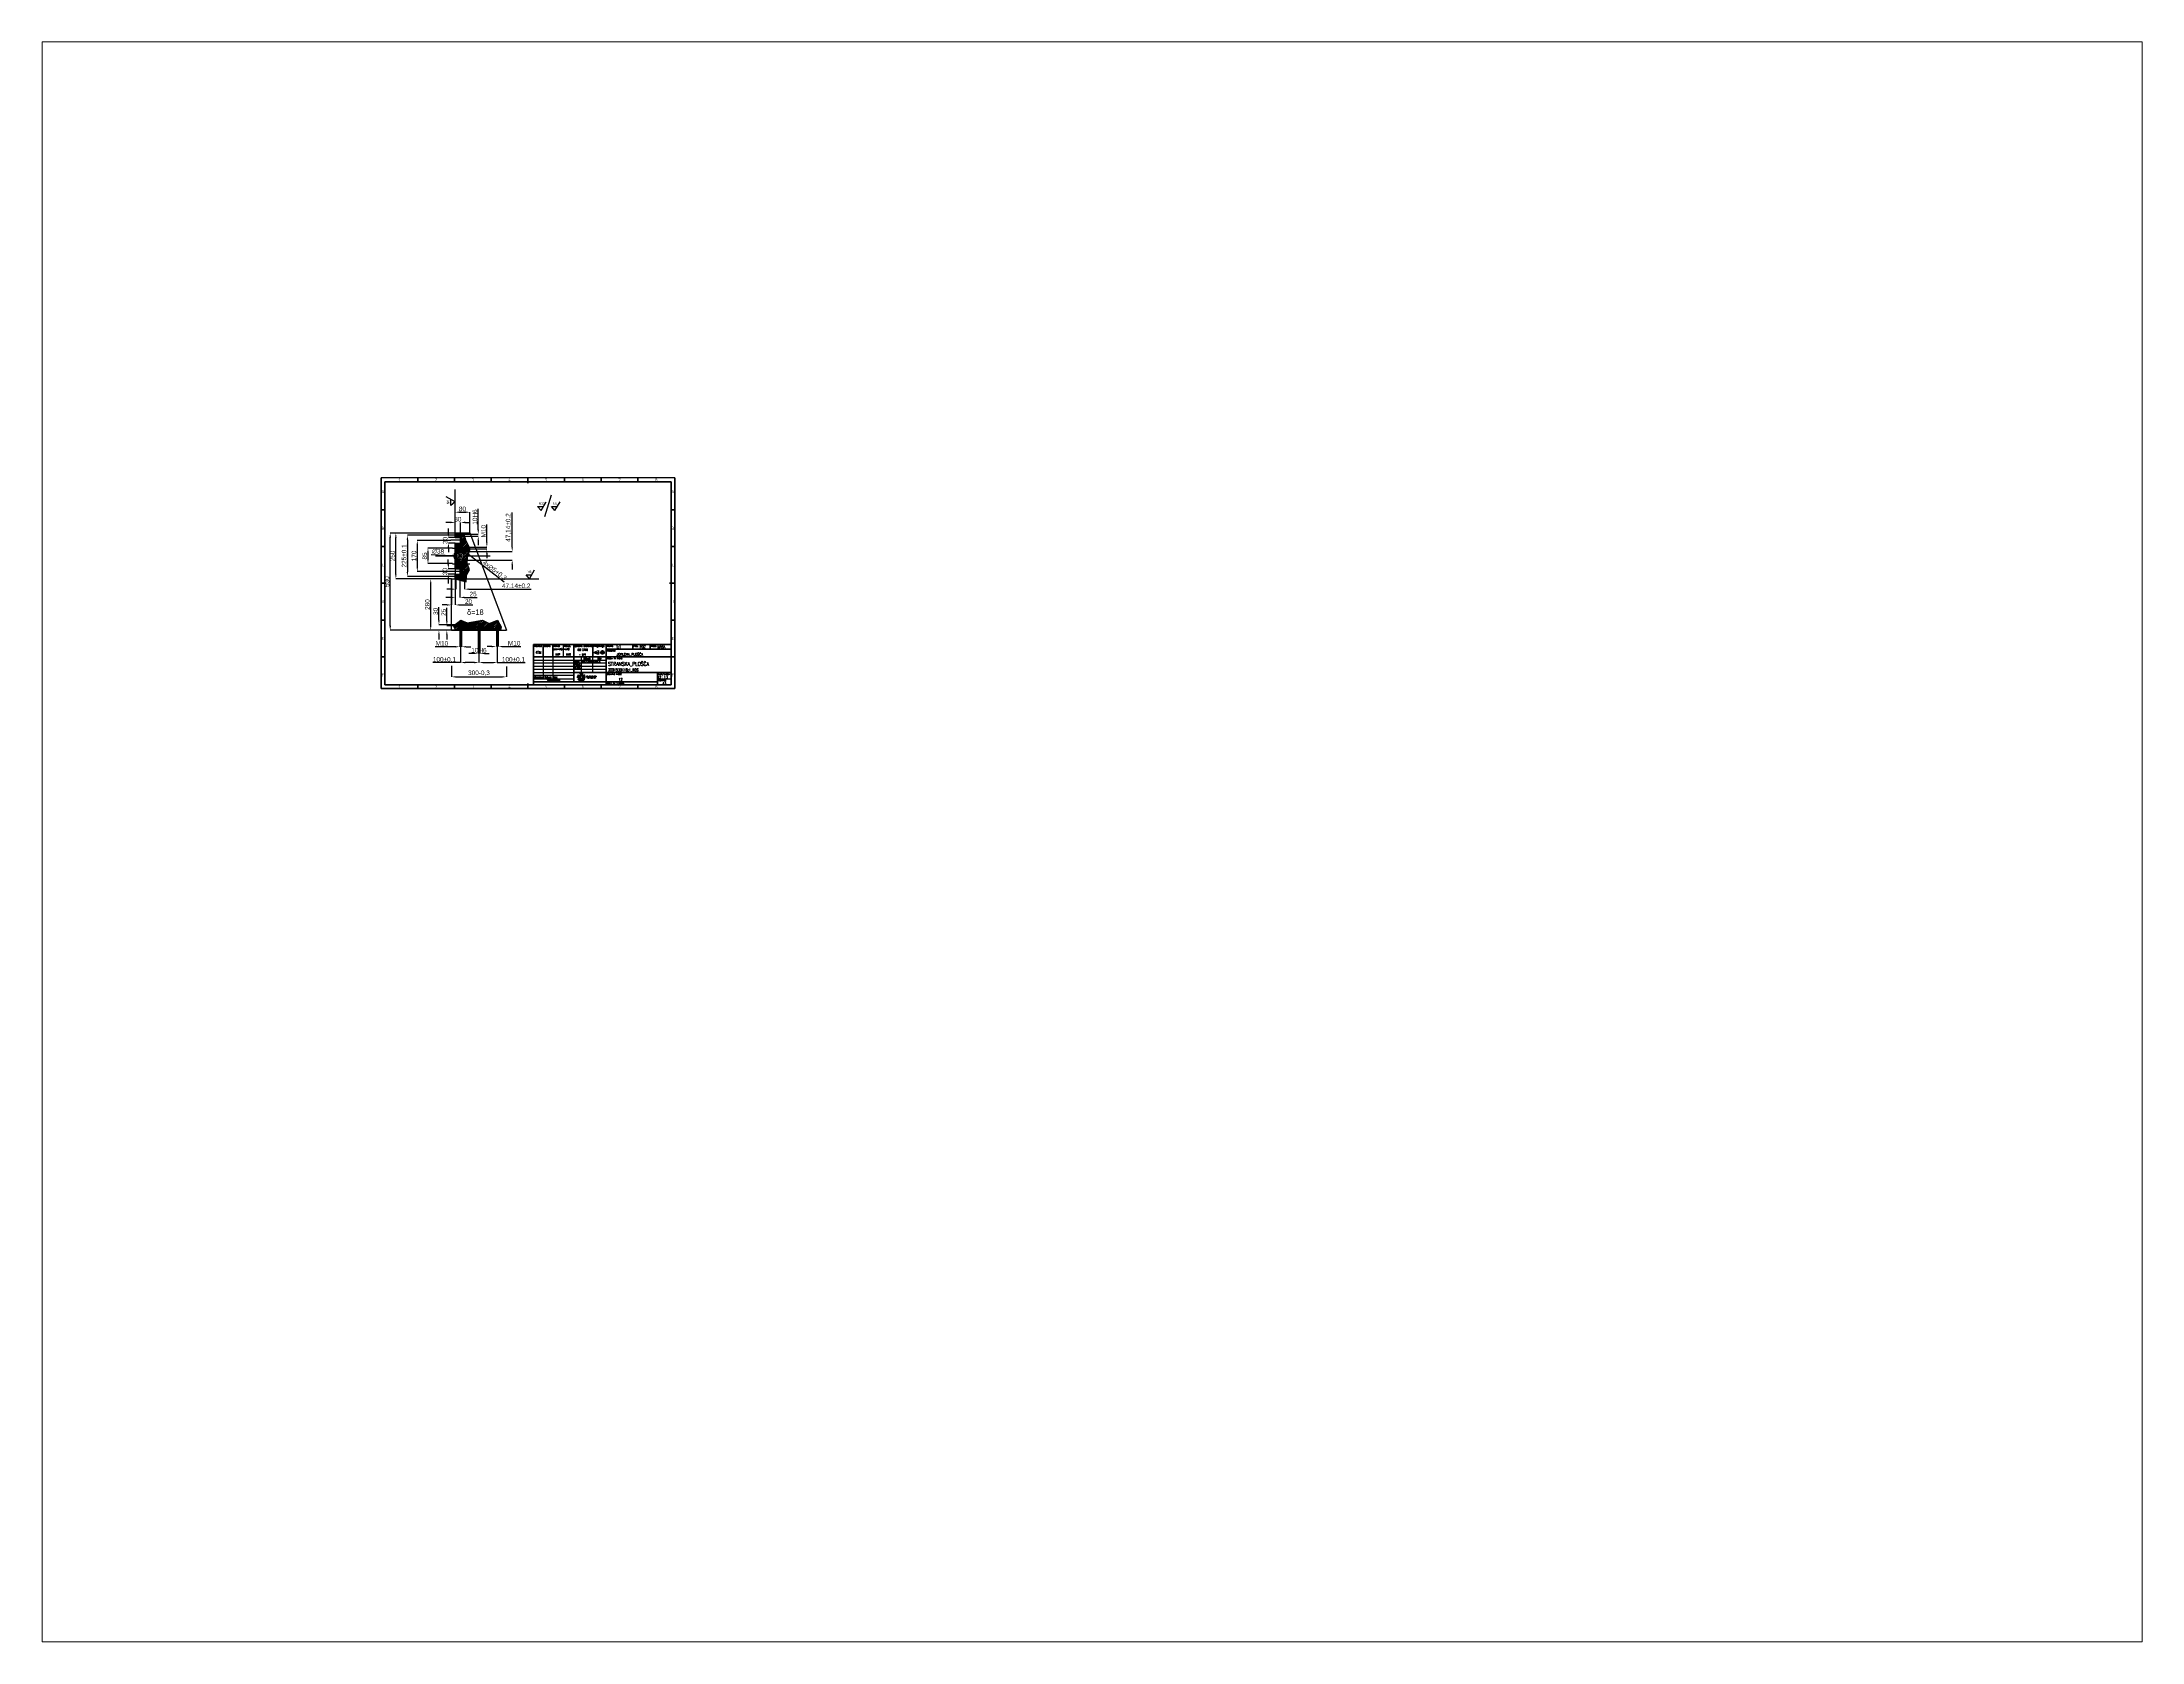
# Paper-space layout 'Layout1' of a CAD drawing. Header units: millimetres. Extents: x 1.05 to 9.45, y 0.8 to 7.2.
# The model-space entities are those that its viewports show. They can reach past a viewport. Long polylines and large blocks are cut down to what shows.
import ezdxf
from ezdxf.enums import TextEntityAlignment as Align

# ---------------------------------------------------------------- set-up
doc = ezdxf.new("R2010")
doc.units = ezdxf.units.MM
doc.header["$MEASUREMENT"] = 0
for name, pattern in [('ACAD_ISO02W100', [15, 12, -3]), ('ACAD_ISO08W100', [36, 24, -3, 6, -3]), ('CENTER', [2, 1.25, -0.25, 0.25, -0.25])]:
    doc.linetypes.add(name, pattern=pattern)
doc.layers.get('Defpoints').update_dxf_attribs({"linetype": 'ACAD_ISO02W100'})
for name, color, linetype in [('05', 1, 'Continuous'), ('7', 4, 'CENTER'), ('Layer 1', 7, 'Continuous'), ('Layer1', 1, 'ACAD_ISO08W100'), ('Layer2', 4, 'Continuous'), ('Layer3', 5, 'Continuous'), ('RAHM2', 1, 'Continuous')]:
    doc.layers.add(name, color=color, linetype=linetype)
for name, color, linetype, lineweight in [('Crta_025', 5, 'Continuous', 25), ('Crta_035', 3, 'Continuous', 35), ('Crta_05', 1, 'Continuous', 50)]:
    doc.layers.add(name, color=color, linetype=linetype, lineweight=lineweight)
doc.styles.add('oznake', font='geniso.shx', dxfattribs={"height": 4})
doc.styles.get("Standard").update_dxf_attribs({"font": 'arial.ttf'})
doc.styles.add('TEHN_25', font='romans.shx', dxfattribs={"width": 0.85, "height": 2.5})
doc.styles.add('TEHN_35', font='romans.shx', dxfattribs={"width": 0.85, "height": 3.5})
doc.styles.add('TEHN_50', font='romans.shx', dxfattribs={"width": 0.85, "height": 5})
doc.dimstyles.get("Standard").update_dxf_attribs({"dimscale": 5, "dimtxt": 5, "dimasz": 5, "dimexe": 0, "dimexo": 0, "dimgap": 1, "dimtad": 1, "dimdec": 4, "dimzin": 12, "dimdsep": 46, "dimtxsty": 'Standard', "dimcen": 0.09, "dimadec": 0, "dimazin": 0, "dimtfac": 1, "dimtdec": 4, "dimtofl": 0, "dimtmove": 0, "dimatfit": 3, "dimfxl": 1, "dimtolj": 1, "dimtzin": 0, "dimarcsym": 0})

# ---------------------------------------------------------------- blocks, each defined once
blk = doc.blocks.new('*D1')
at = {"layer": 'Defpoints', "color": 0, "transparency": 16777216}
for p in [(2467, 1192), (2580, 1192), (2580, 912)]:
    blk.add_point(p, dxfattribs=at)
at = {"layer": 'Layer2', "color": 0, "lineweight": -2, "transparency": 16777216}
for p, q in [((2580, 1192), (2467, 1192)), ((2467, 937), (2467, 1167)), ((2580, 912), (2467, 912))]:
    blk.add_line(p, q, dxfattribs=at)
at = {"layer": 'Layer2', "color": 0, "transparency": 16777216}
for points in [[(2463, 1167), (2471, 1167), (2467, 1192)], [(2463, 937), (2471, 937), (2467, 912)]]:
    blk.add_solid(points, dxfattribs=at)
at = {"layer": 'Layer2', "color": 0, "transparency": 16777216, "insert": (2449, 1052), "char_height": 25, "attachment_point": 5, "rotation": 90}
blk.add_mtext('\\A1;280', dxfattribs=at)
blk = doc.blocks.new('*D2')
at = {"layer": 'Defpoints', "color": 0, "transparency": 16777216}
for p in [(2580, 719), (2880, 714), (2880, 658)]:
    blk.add_point(p, dxfattribs=at)
at = {"layer": 'Layer2', "color": 0, "lineweight": -2, "transparency": 16777216}
for p, q in [((2580, 719), (2580, 658)), ((2880, 714), (2880, 658)), ((2605, 658), (2855, 658))]:
    blk.add_line(p, q, dxfattribs=at)
at = {"layer": 'Layer2', "color": 0, "transparency": 16777216}
for points in [[(2605, 662), (2605, 654), (2580, 658)], [(2855, 662), (2855, 654), (2880, 658)]]:
    blk.add_solid(points, dxfattribs=at)
at = {"layer": 'Layer2', "color": 0, "transparency": 16777216, "insert": (2730, 678), "char_height": 25, "attachment_point": 5}
blk.add_mtext('\\A1;300-0,3', dxfattribs=at)
blk = doc.blocks.new('*D3')
at = {"layer": 'Defpoints', "color": 0, "transparency": 16777216}
for p in [(2680, 1555), (2600, 1442), (2680, 1442)]:
    blk.add_point(p, dxfattribs=at)
at = {"layer": 'Layer2', "color": 0, "lineweight": -2, "transparency": 16777216}
for p, q in [((2600, 1442), (2600, 1555)), ((2625, 1555), (2655, 1555)), ((2680, 1442), (2680, 1555))]:
    blk.add_line(p, q, dxfattribs=at)
at = {"layer": 'Layer2', "color": 0, "transparency": 16777216}
for points in [[(2625, 1560), (2625, 1551), (2600, 1555)], [(2655, 1560), (2655, 1551), (2680, 1555)]]:
    blk.add_solid(points, dxfattribs=at)
at = {"layer": 'Layer2', "color": 0, "transparency": 16777216, "insert": (2640, 1573), "char_height": 25, "attachment_point": 5}
blk.add_mtext('\\A1;80', dxfattribs=at)
blk = doc.blocks.new('*D4')
at = {"layer": 'Defpoints', "color": 0, "transparency": 16777216}
for p in [(2277, 1442), (2600, 1442), (2580, 1192)]:
    blk.add_point(p, dxfattribs=at)
at = {"layer": 'Layer2', "color": 0, "lineweight": -2, "transparency": 16777216}
for p, q in [((2600, 1442), (2277, 1442)), ((2277, 1217), (2277, 1417)), ((2580, 1192), (2277, 1192))]:
    blk.add_line(p, q, dxfattribs=at)
at = {"layer": 'Layer2', "color": 0, "transparency": 16777216}
for points in [[(2273, 1417), (2281, 1417), (2277, 1442)], [(2273, 1217), (2281, 1217), (2277, 1192)]]:
    blk.add_solid(points, dxfattribs=at)
at = {"layer": 'Layer2', "color": 0, "transparency": 16777216, "insert": (2259, 1317), "char_height": 25, "attachment_point": 5, "rotation": 90}
blk.add_mtext('\\A1;250', dxfattribs=at)
blk = doc.blocks.new('*D5')
at = {"layer": 'Defpoints', "color": 0, "transparency": 16777216}
for p in [(2555, 937), (2625, 937), (2580, 912)]:
    blk.add_point(p, dxfattribs=at)
at = {"layer": 'Layer2', "color": 0, "lineweight": -2, "transparency": 16777216}
for p, q in [((2555, 962), (2555, 1034)), ((2625, 937), (2555, 937)), ((2580, 912), (2555, 912)), ((2555, 887), (2555, 862))]:
    blk.add_line(p, q, dxfattribs=at)
at = {"layer": 'Layer2', "color": 0, "transparency": 16777216}
for points in [[(2551, 962), (2559, 962), (2555, 937)], [(2551, 887), (2559, 887), (2555, 912)]]:
    blk.add_solid(points, dxfattribs=at)
at = {"layer": 'Layer2', "color": 0, "transparency": 16777216, "insert": (2537, 1010), "char_height": 25, "attachment_point": 5, "rotation": 90}
blk.add_mtext('\\A1;25', dxfattribs=at)
blk = doc.blocks.new('*D6')
at = {"layer": 'Defpoints', "color": 0, "transparency": 16777216}
for p in [(2512, 942), (2625, 942), (2625, 912)]:
    blk.add_point(p, dxfattribs=at)
at = {"layer": 'Layer2', "color": 0, "lineweight": -2, "transparency": 16777216}
for p, q in [((2512, 967), (2512, 1038)), ((2625, 942), (2512, 942)), ((2625, 912), (2512, 912)), ((2512, 887), (2512, 862))]:
    blk.add_line(p, q, dxfattribs=at)
at = {"layer": 'Layer2', "color": 0, "transparency": 16777216}
for points in [[(2508, 967), (2516, 967), (2512, 942)], [(2508, 887), (2516, 887), (2512, 912)]]:
    blk.add_solid(points, dxfattribs=at)
at = {"layer": 'Layer2', "color": 0, "transparency": 16777216, "insert": (2494, 1015), "char_height": 25, "attachment_point": 5, "rotation": 90}
blk.add_mtext('\\A1;30', dxfattribs=at)
blk = doc.blocks.new('*D7')
at = {"layer": 'Defpoints', "color": 0, "transparency": 16777216}
for p in [(2625, 912), (2635, 912), (2635, 822)]:
    blk.add_point(p, dxfattribs=at)
at = {"layer": 'Layer2', "color": 0, "lineweight": -2, "transparency": 16777216}
for p, q in [((2600, 822), (2491, 822)), ((2625, 912), (2625, 822)), ((2635, 912), (2635, 822)), ((2660, 822), (2685, 822))]:
    blk.add_line(p, q, dxfattribs=at)
at = {"layer": 'Layer2', "color": 0, "transparency": 16777216}
for points in [[(2600, 826), (2600, 818), (2625, 822)], [(2660, 826), (2660, 818), (2635, 822)]]:
    blk.add_solid(points, dxfattribs=at)
at = {"layer": 'Layer2', "color": 0, "transparency": 16777216, "insert": (2528, 840), "char_height": 25, "attachment_point": 5}
blk.add_mtext('\\A1;M10', dxfattribs=at)
blk = doc.blocks.new('*D8')
at = {"layer": 'Defpoints', "color": 0, "transparency": 16777216}
for p in [(2825, 912), (2835, 912), (2835, 823)]:
    blk.add_point(p, dxfattribs=at)
at = {"layer": 'Layer2', "color": 0, "lineweight": -2, "transparency": 16777216}
for p, q in [((2800, 823), (2775, 823)), ((2825, 912), (2825, 823)), ((2835, 912), (2835, 823)), ((2860, 823), (2958, 823))]:
    blk.add_line(p, q, dxfattribs=at)
at = {"layer": 'Layer2', "color": 0, "transparency": 16777216}
for points in [[(2800, 827), (2800, 819), (2825, 823)], [(2860, 827), (2860, 819), (2835, 823)]]:
    blk.add_solid(points, dxfattribs=at)
at = {"layer": 'Layer2', "color": 0, "transparency": 16777216, "insert": (2922, 841), "char_height": 25, "attachment_point": 5}
blk.add_mtext('\\A1;M10', dxfattribs=at)
blk = doc.blocks.new('*D9')
at = {"layer": 'Defpoints', "color": 0, "transparency": 16777216}
for p in [(2725, 912), (2735, 912), (2735, 786)]:
    blk.add_point(p, dxfattribs=at)
at = {"layer": 'Layer2', "color": 0, "lineweight": -2, "transparency": 16777216}
for p, q in [((2725, 912), (2725, 786)), ((2735, 912), (2735, 786)), ((2700, 786), (2675, 786)), ((2760, 786), (2785, 786))]:
    blk.add_line(p, q, dxfattribs=at)
at = {"layer": 'Layer2', "color": 0, "transparency": 16777216}
for points in [[(2700, 790), (2700, 782), (2725, 786)], [(2760, 790), (2760, 782), (2735, 786)]]:
    blk.add_solid(points, dxfattribs=at)
at = {"layer": 'Layer2', "color": 0, "transparency": 16777216, "insert": (2730, 803), "char_height": 25, "attachment_point": 5}
blk.add_mtext('\\A1;10H6', dxfattribs=at)
blk = doc.blocks.new('*D10')
at = {"layer": 'Defpoints', "color": 0, "transparency": 16777216}
for p in [(2630, 868), (2730, 868), (2730, 736)]:
    blk.add_point(p, dxfattribs=at)
at = {"layer": 'Layer2', "color": 0, "lineweight": -2, "transparency": 16777216}
for p, q in [((2630, 868), (2630, 736)), ((2730, 868), (2730, 736)), ((2630, 736), (2479, 736)), ((2705, 736), (2655, 736))]:
    blk.add_line(p, q, dxfattribs=at)
at = {"layer": 'Layer2', "color": 0, "transparency": 16777216}
for points in [[(2655, 740), (2655, 732), (2630, 736)], [(2705, 740), (2705, 732), (2730, 736)]]:
    blk.add_solid(points, dxfattribs=at)
at = {"layer": 'Layer2', "color": 0, "transparency": 16777216, "insert": (2542, 753), "char_height": 25, "attachment_point": 5}
blk.add_mtext('\\A1;100%%P0.1', dxfattribs=at)
blk = doc.blocks.new('*D11')
at = {"layer": 'Defpoints', "color": 0, "transparency": 16777216}
for p in [(2730, 868), (2830, 868), (2830, 736)]:
    blk.add_point(p, dxfattribs=at)
at = {"layer": 'Layer2', "color": 0, "lineweight": -2, "transparency": 16777216}
for p, q in [((2730, 868), (2730, 736)), ((2830, 868), (2830, 736)), ((2755, 736), (2805, 736)), ((2830, 736), (2981, 736))]:
    blk.add_line(p, q, dxfattribs=at)
at = {"layer": 'Layer2', "color": 0, "transparency": 16777216}
for points in [[(2755, 740), (2755, 732), (2730, 736)], [(2805, 740), (2805, 732), (2830, 736)]]:
    blk.add_solid(points, dxfattribs=at)
at = {"layer": 'Layer2', "color": 0, "transparency": 16777216, "insert": (2918, 753), "char_height": 25, "attachment_point": 5}
blk.add_mtext('\\A1;100%%P0.1', dxfattribs=at)
blk = doc.blocks.new('*D13')
at = {"layer": 'Defpoints', "color": 0, "transparency": 16777216}
for p in [(2649, 1342), (2653, 1339)]:
    blk.add_point(p, dxfattribs=at)
at = {"layer": 'Layer2', "color": 0, "lineweight": -2, "transparency": 16777216}
for p, q in [((2651, 1341), (2652, 1341)), ((2651, 1340), (2651, 1341)), ((2868, 1175), (2673, 1324))]:
    blk.add_line(p, q, dxfattribs=at)
at = {"layer": 'Layer2', "color": 0, "transparency": 16777216}
blk.add_solid([(2676, 1327), (2671, 1321), (2653, 1339)], dxfattribs=at)
at = {"layer": 'Layer2', "color": 0, "transparency": 16777216, "insert": (2816, 1238), "char_height": 25, "attachment_point": 5, "rotation": 322.6415}
blk.add_mtext('\\A1;4x∅5+0.3', dxfattribs=at)
blk = doc.blocks.new('*D14')
at = {"layer": 'Defpoints', "color": 0, "transparency": 16777216}
for p in [(2651, 1341), (2651, 1294), (2911, 1341)]:
    blk.add_point(p, dxfattribs=at)
at = {"layer": 'Layer2', "color": 0, "lineweight": -2, "transparency": 16777216}
for p, q in [((2911, 1366), (2911, 1554)), ((2651, 1341), (2911, 1341)), ((2651, 1294), (2911, 1294)), ((2911, 1269), (2911, 1244))]:
    blk.add_line(p, q, dxfattribs=at)
at = {"layer": 'Layer2', "color": 0, "transparency": 16777216}
for points in [[(2907, 1366), (2915, 1366), (2911, 1341)], [(2907, 1269), (2915, 1269), (2911, 1294)]]:
    blk.add_solid(points, dxfattribs=at)
at = {"layer": 'Layer2', "color": 0, "transparency": 16777216, "insert": (2891, 1472), "char_height": 25, "attachment_point": 5, "rotation": 90}
blk.add_mtext('\\A1;47,14%%P0.2', dxfattribs=at)
blk = doc.blocks.new('*D15')
at = {"layer": 'Defpoints', "color": 0, "transparency": 16777216}
for p in [(2651, 1294), (2604, 1189), (2651, 1136)]:
    blk.add_point(p, dxfattribs=at)
at = {"layer": 'Layer2', "color": 0, "lineweight": -2, "transparency": 16777216}
for p, q in [((2651, 1294), (2651, 1136)), ((2604, 1189), (2604, 1136)), ((2579, 1136), (2554, 1136)), ((2676, 1136), (3015, 1136))]:
    blk.add_line(p, q, dxfattribs=at)
at = {"layer": 'Layer2', "color": 0, "transparency": 16777216}
for points in [[(2579, 1140), (2579, 1132), (2604, 1136)], [(2676, 1140), (2676, 1132), (2651, 1136)]]:
    blk.add_solid(points, dxfattribs=at)
at = {"layer": 'Layer2', "color": 0, "transparency": 16777216, "insert": (2933, 1154), "char_height": 25, "attachment_point": 5}
blk.add_mtext('\\A1;47.14%%P0.2', dxfattribs=at)
blk = doc.blocks.new('*D16')
at = {"layer": 'Defpoints', "color": 0, "transparency": 16777216}
for p in [(2564, 1417), (2600, 1417), (2600, 1387)]:
    blk.add_point(p, dxfattribs=at)
at = {"layer": 'Layer2', "color": 0, "lineweight": -2, "transparency": 16777216}
for p, q in [((2564, 1442), (2564, 1467)), ((2600, 1417), (2564, 1417)), ((2600, 1387), (2564, 1387)), ((2564, 1362), (2564, 1337))]:
    blk.add_line(p, q, dxfattribs=at)
at = {"layer": 'Layer2', "color": 0, "transparency": 16777216}
for points in [[(2559, 1442), (2568, 1442), (2564, 1417)], [(2559, 1362), (2568, 1362), (2564, 1387)]]:
    blk.add_solid(points, dxfattribs=at)
at = {"layer": 'Layer2', "color": 0, "transparency": 16777216, "insert": (2546, 1402), "char_height": 25, "attachment_point": 5, "rotation": 90}
blk.add_mtext('\\A1;30', dxfattribs=at)
blk = doc.blocks.new('*D17')
at = {"layer": 'Defpoints', "color": 0, "transparency": 16777216}
for p in [(2563, 1247), (2600, 1247), (2600, 1217)]:
    blk.add_point(p, dxfattribs=at)
at = {"layer": 'Layer2', "color": 0, "lineweight": -2, "transparency": 16777216}
for p, q in [((2563, 1272), (2563, 1297)), ((2600, 1247), (2563, 1247)), ((2600, 1217), (2563, 1217)), ((2563, 1192), (2563, 1167))]:
    blk.add_line(p, q, dxfattribs=at)
at = {"layer": 'Layer2', "color": 0, "transparency": 16777216}
for points in [[(2559, 1272), (2567, 1272), (2563, 1247)], [(2559, 1192), (2567, 1192), (2563, 1217)]]:
    blk.add_solid(points, dxfattribs=at)
at = {"layer": 'Layer2', "color": 0, "transparency": 16777216, "insert": (2545, 1232), "char_height": 25, "attachment_point": 5, "rotation": 90}
blk.add_mtext('\\A1;30', dxfattribs=at)
blk = doc.blocks.new('*D18')
at = {"layer": 'Defpoints', "color": 0, "transparency": 16777216}
for p in [(2630, 1435), (2630, 1425), (2726, 1435)]:
    blk.add_point(p, dxfattribs=at)
at = {"layer": 'Layer2', "color": 0, "lineweight": -2, "transparency": 16777216}
for p, q in [((2726, 1460), (2726, 1573)), ((2630, 1435), (2726, 1435)), ((2630, 1425), (2726, 1425)), ((2726, 1400), (2726, 1375))]:
    blk.add_line(p, q, dxfattribs=at)
at = {"layer": 'Layer2', "color": 0, "transparency": 16777216}
for points in [[(2722, 1460), (2730, 1460), (2726, 1435)], [(2722, 1400), (2730, 1400), (2726, 1425)]]:
    blk.add_solid(points, dxfattribs=at)
at = {"layer": 'Layer2', "color": 0, "transparency": 16777216, "insert": (2708, 1529), "char_height": 25, "attachment_point": 5, "rotation": 90}
blk.add_mtext('\\A1;10H6', dxfattribs=at)
blk = doc.blocks.new('*D19')
at = {"layer": 'Defpoints', "color": 0, "transparency": 16777216}
for p in [(2630, 1500), (2600, 1435), (2630, 1435)]:
    blk.add_point(p, dxfattribs=at)
at = {"layer": 'Layer2', "color": 0, "lineweight": -2, "transparency": 16777216}
for p, q in [((2575, 1500), (2550, 1500)), ((2600, 1435), (2600, 1500)), ((2630, 1435), (2630, 1500)), ((2655, 1500), (2680, 1500))]:
    blk.add_line(p, q, dxfattribs=at)
at = {"layer": 'Layer2', "color": 0, "transparency": 16777216}
for points in [[(2575, 1504), (2575, 1495), (2600, 1500)], [(2655, 1504), (2655, 1495), (2630, 1500)]]:
    blk.add_solid(points, dxfattribs=at)
at = {"layer": 'Layer2', "color": 0, "transparency": 16777216, "insert": (2615, 1517), "char_height": 25, "attachment_point": 5}
blk.add_mtext('\\A1;30', dxfattribs=at)
blk = doc.blocks.new('*D20')
at = {"layer": 'Defpoints', "color": 0, "transparency": 16777216}
for p in [(2630, 1365), (2630, 1355), (2773, 1365)]:
    blk.add_point(p, dxfattribs=at)
at = {"layer": 'Layer2', "color": 0, "lineweight": -2, "transparency": 16777216}
for p, q in [((2773, 1390), (2773, 1488)), ((2630, 1365), (2773, 1365)), ((2630, 1355), (2773, 1355)), ((2773, 1330), (2773, 1305))]:
    blk.add_line(p, q, dxfattribs=at)
at = {"layer": 'Layer2', "color": 0, "transparency": 16777216}
for points in [[(2769, 1390), (2777, 1390), (2773, 1365)], [(2769, 1330), (2777, 1330), (2773, 1355)]]:
    blk.add_solid(points, dxfattribs=at)
at = {"layer": 'Layer2', "color": 0, "transparency": 16777216, "insert": (2755, 1452), "char_height": 25, "attachment_point": 5, "rotation": 90}
blk.add_mtext('\\A1;M10', dxfattribs=at)
blk = doc.blocks.new('*D21')
at = {"layer": 'Defpoints', "color": 0, "transparency": 16777216}
for p in [(2591, 1430), (2340, 1205), (2591, 1205)]:
    blk.add_point(p, dxfattribs=at)
at = {"layer": 'Layer2', "color": 0, "lineweight": -2, "transparency": 16777216}
for p, q in [((2591, 1430), (2340, 1430)), ((2340, 1405), (2340, 1230)), ((2591, 1205), (2340, 1205))]:
    blk.add_line(p, q, dxfattribs=at)
at = {"layer": 'Layer2', "color": 0, "transparency": 16777216}
for points in [[(2336, 1405), (2344, 1405), (2340, 1430)], [(2336, 1230), (2344, 1230), (2340, 1205)]]:
    blk.add_solid(points, dxfattribs=at)
at = {"layer": 'Layer2', "color": 0, "transparency": 16777216, "insert": (2322, 1317), "char_height": 25, "attachment_point": 5, "rotation": 90}
blk.add_mtext('\\A1;225%%P0.1', dxfattribs=at)
blk = doc.blocks.new('*D22')
at = {"layer": 'Defpoints', "color": 0, "transparency": 16777216}
for p in [(2577, 1402), (2394, 1232), (2577, 1232)]:
    blk.add_point(p, dxfattribs=at)
at = {"layer": 'Layer2', "color": 0, "lineweight": -2, "transparency": 16777216}
for p, q in [((2577, 1402), (2394, 1402)), ((2394, 1377), (2394, 1257)), ((2577, 1232), (2394, 1232))]:
    blk.add_line(p, q, dxfattribs=at)
at = {"layer": 'Layer2', "color": 0, "transparency": 16777216}
for points in [[(2390, 1377), (2398, 1377), (2394, 1402)], [(2390, 1257), (2398, 1257), (2394, 1232)]]:
    blk.add_solid(points, dxfattribs=at)
at = {"layer": 'Layer2', "color": 0, "transparency": 16777216, "insert": (2376, 1317), "char_height": 25, "attachment_point": 5, "rotation": 90}
blk.add_mtext('\\A1;170', dxfattribs=at)
blk = doc.blocks.new('*D23')
at = {"layer": 'Defpoints', "color": 0, "transparency": 16777216}
for p in [(2452, 1275), (2586, 1360), (2586, 1275)]:
    blk.add_point(p, dxfattribs=at)
at = {"layer": 'Layer2', "color": 0, "lineweight": -2, "transparency": 16777216}
for p, q in [((2586, 1360), (2452, 1360)), ((2452, 1335), (2452, 1300)), ((2586, 1275), (2452, 1275))]:
    blk.add_line(p, q, dxfattribs=at)
at = {"layer": 'Layer2', "color": 0, "transparency": 16777216}
for points in [[(2448, 1335), (2456, 1335), (2452, 1360)], [(2448, 1300), (2456, 1300), (2452, 1275)]]:
    blk.add_solid(points, dxfattribs=at)
at = {"layer": 'Layer2', "color": 0, "transparency": 16777216, "insert": (2434, 1317), "char_height": 25, "attachment_point": 5, "rotation": 90}
blk.add_mtext('\\A1;85', dxfattribs=at)
blk = doc.blocks.new('*D24')
at = {"layer": 'Defpoints', "color": 0, "transparency": 16777216}
for p in [(2580, 1192), (2600, 1192), (2580, 1050)]:
    blk.add_point(p, dxfattribs=at)
at = {"layer": 'Layer2', "color": 0, "lineweight": -2, "transparency": 16777216}
for p, q in [((2580, 1192), (2580, 1050)), ((2600, 1192), (2600, 1050)), ((2555, 1050), (2530, 1050)), ((2625, 1050), (2696, 1050))]:
    blk.add_line(p, q, dxfattribs=at)
at = {"layer": 'Layer2', "color": 0, "transparency": 16777216}
for points in [[(2555, 1054), (2555, 1046), (2580, 1050)], [(2625, 1054), (2625, 1046), (2600, 1050)]]:
    blk.add_solid(points, dxfattribs=at)
at = {"layer": 'Layer2', "color": 0, "transparency": 16777216, "insert": (2673, 1068), "char_height": 25, "attachment_point": 5}
blk.add_mtext('\\A1;20', dxfattribs=at)
blk = doc.blocks.new('*D25')
at = {"layer": 'Defpoints', "color": 0, "transparency": 16777216}
for p in [(2600, 1269), (2625, 1269), (2625, 1091)]:
    blk.add_point(p, dxfattribs=at)
at = {"layer": 'Layer2', "color": 0, "lineweight": -2, "transparency": 16777216}
for p, q in [((2600, 1269), (2600, 1091)), ((2625, 1269), (2625, 1091)), ((2575, 1091), (2550, 1091)), ((2650, 1091), (2721, 1091))]:
    blk.add_line(p, q, dxfattribs=at)
at = {"layer": 'Layer2', "color": 0, "transparency": 16777216}
for points in [[(2575, 1095), (2575, 1087), (2600, 1091)], [(2650, 1095), (2650, 1087), (2625, 1091)]]:
    blk.add_solid(points, dxfattribs=at)
at = {"layer": 'Layer2', "color": 0, "transparency": 16777216, "insert": (2698, 1109), "char_height": 25, "attachment_point": 5}
blk.add_mtext('\\A1;25', dxfattribs=at)
blk = doc.blocks.new('*D30')
at = {"layer": 'Defpoints', "color": 0, "transparency": 16777216}
for p in [(2609, 1318), (2647, 1316)]:
    blk.add_point(p, dxfattribs=at)
at = {"layer": 'Layer2', "color": 0, "lineweight": -2, "transparency": 16777216}
for p, q in [((2470, 1325), (2584, 1319)), ((2627, 1317), (2628, 1317)), ((2628, 1317), (2628, 1318))]:
    blk.add_line(p, q, dxfattribs=at)
at = {"layer": 'Layer2', "color": 0, "transparency": 16777216}
blk.add_solid([(2584, 1324), (2584, 1315), (2609, 1318)], dxfattribs=at)
at = {"layer": 'Layer2', "color": 0, "transparency": 16777216, "insert": (2507, 1342), "char_height": 25, "attachment_point": 5, "rotation": 357.0527}
blk.add_mtext('\\A1;∅38', dxfattribs=at)
blk = doc.blocks.new('PM_ZNAK')
at = {"layer": '05'}
for p, q in [((0, 0.6), (3.2, 1.5)), ((0, 0.6), (0, -0.6)), ((3.2, 1.5), (3.2, -1.5)), ((0, -0.6), (3.2, -1.5))]:
    blk.add_line(p, q, dxfattribs=at)
for radius in [1.48, 0.623]:
    blk.add_circle((6.4, 0), radius, dxfattribs=at)
at = {"layer": '7'}
for p, q in [((-0.6, 0), (3.9, 0)), ((4.4, 0), (8.4, 0)), ((6.4, -1.8), (6.4, 1.8))]:
    blk.add_line(p, q, dxfattribs=at)
blk = doc.blocks.new('Logo_SCNG')
at = {"layer": 'Layer 1', "color": 242}
for points, knots in [([(-5.3, -1), (-5.3, -1), (-3.6, 0.9), (-3.6, 0.9), (-3.6, 0.9), (-3.6, 0.9), (-4.2, 3.3), (-4.2, 3.3), (-4.2, 3.3), (-4.2, 3.3), (-5.6, 1.4), (-5.3, -1)], [0, 0, 0, 0, 0.25, 0.25, 0.25, 0.25, 0.5, 0.5, 0.5, 0.5, 1, 1, 1, 1]), ([(2.2, 4.9), (2.2, 4.9), (0, 3.7), (0, 3.7), (0, 3.7), (0, 3.7), (-2.2, 4.9), (-2.2, 4.9), (-2.2, 4.9), (-2.2, 4.9), (-0.1, 5.7), (2.2, 4.9)], [0, 0, 0, 0, 0.25, 0.25, 0.25, 0.25, 0.5, 0.5, 0.5, 0.5, 1, 1, 1, 1]), ([(5.3, -1), (5.3, -1), (3.6, 0.9), (3.6, 0.9), (3.6, 0.9), (3.6, 0.9), (4.2, 3.3), (4.2, 3.3), (4.2, 3.3), (4.2, 3.3), (5.6, 1.4), (5.3, -1)], [0, 0, 0, 0, 0.25, 0.25, 0.25, 0.25, 0.5, 0.5, 0.5, 0.5, 1, 1, 1, 1]), ([(8.2, 1.1), (8.2, 1.1), (8.1, 1.1), (8.1, 1.1), (8.1, 1.1), (8.1, 1.1), (8.1, 1.1), (8.1, 1.1), (8.1, 1.1), (8.1, 1.2), (8.1, 1.2), (8.1, 1.2), (8.1, 1.2), (8.1, 1.2), (8.1, 1.2), (8.1, 1.2), (8.1, 1.2), (8.1, 1.2), (8, 1.2), (8, 1.3), (8, 1.3), (8, 1.3), (8, 1.3), (8, 1.3), (8, 1.3), (7.9, 1.3), (7.9, 1.3), (7.9, 1.3), (7.9, 1.3), (7.8, 1.3), (7.8, 1.3), (7.8, 1.3), (7.8, 1.3), (7.8, 1.3), (7.8, 1.3), (7.7, 1.3), (7.7, 1.3), (7.7, 1.3), (7.7, 1.3), (7.7, 1.3), (7.7, 1.3), (7.7, 1.3), (7.7, 1.3), (7.6, 1.3), (7.6, 1.3), (7.6, 1.3), (7.6, 1.3), (7.6, 1.3), (7.6, 1.3), (7.5, 1.3), (7.5, 1.3), (7.5, 1.3), (7.5, 1.3), (7.4, 1.3), (7.4, 1.3), (7.4, 1.2), (7.4, 1.2), (7.4, 1.2), (7.4, 1.2), (7.4, 1.2), (7.4, 1.2), (7.3, 1.2), (7.3, 1.2), (7.3, 1.1), (7.3, 1.1), (7.3, 1.1), (7.3, 1.1), (7.3, 1.1), (7.3, 1.1), (7.3, 1.1), (7.3, 1.1), (7.3, 1.1), (7.3, 1.1), (7.3, 1.1), (7.4, 1), (7.4, 1), (7.4, 1), (7.4, 1), (7.5, 1), (7.5, 1), (7.5, 1), (7.5, 1), (7.5, 1), (7.5, 1), (7.5, 1), (7.5, 1), (7.5, 1), (7.6, 1), (7.6, 1), (7.6, 1), (7.6, 1), (7.6, 1), (7.6, 1), (7.6, 1), (7.6, 1), (7.6, 1), (7.6, 1), (7.6, 1), (7.6, 1), (7.7, 1), (7.7, 1), (7.7, 1), (7.7, 1), (7.7, 1), (7.7, 1), (7.7, 1), (7.7, 1), (7.8, 1), (7.8, 1), (7.8, 1), (7.8, 1), (7.8, 1), (7.8, 1), (7.8, 1), (7.8, 1), (7.9, 1), (7.9, 1), (7.9, 1), (7.9, 1), (7.9, 1), (7.9, 1), (7.9, 1), (7.9, 1), (7.9, 1), (7.9, 1), (8, 1), (8, 1), (8, 1), (8, 1), (8.1, 1), (8.1, 0.9), (8.2, 0.9), (8.2, 0.9), (8.2, 0.9), (8.2, 0.8), (8.2, 0.7), (8.2, 0.7), (8.2, 0.7), (8.2, 0.7), (8.2, 0.6), (8.2, 0.6), (8.2, 0.6), (8.1, 0.6), (8.1, 0.5), (8.1, 0.5), (8.1, 0.5), (8, 0.5), (8, 0.5), (8, 0.5), (8, 0.5), (7.9, 0.5), (7.9, 0.5), (7.9, 0.5), (7.9, 0.5), (7.9, 0.5), (7.8, 0.5), (7.8, 0.5), (7.8, 0.5), (7.8, 0.5), (7.8, 0.5), (7.8, 0.5), (7.8, 0.5), (7.7, 0.5), (7.7, 0.5), (7.7, 0.5), (7.7, 0.5), (7.7, 0.5), (7.6, 0.5), (7.6, 0.5), (7.6, 0.5), (7.6, 0.5), (7.6, 0.5), (7.6, 0.5), (7.6, 0.5), (7.5, 0.5), (7.5, 0.5), (7.5, 0.5), (7.5, 0.5), (7.5, 0.5), (7.4, 0.5), (7.4, 0.5), (7.4, 0.5), (7.3, 0.5), (7.3, 0.6), (7.3, 0.6), (7.2, 0.6), (7.2, 0.7), (7.2, 0.8), (7.2, 0.8), (7.2, 0.8), (7.3, 0.8), (7.3, 0.8), (7.3, 0.8), (7.3, 0.8), (7.3, 0.8), (7.3, 0.8), (7.3, 0.8), (7.3, 0.7), (7.3, 0.7), (7.3, 0.7), (7.3, 0.7), (7.3, 0.7), (7.3, 0.7), (7.3, 0.7), (7.3, 0.7), (7.3, 0.7), (7.3, 0.7), (7.3, 0.7), (7.3, 0.7), (7.4, 0.6), (7.4, 0.6), (7.4, 0.6), (7.4, 0.6), (7.4, 0.6), (7.5, 0.6), (7.5, 0.6), (7.5, 0.6), (7.5, 0.6), (7.5, 0.6), (7.6, 0.6), (7.6, 0.6), (7.6, 0.6), (7.6, 0.6), (7.6, 0.6), (7.6, 0.6), (7.7, 0.6), (7.7, 0.6), (7.7, 0.6), (7.7, 0.6), (7.7, 0.6), (7.7, 0.6), (7.8, 0.6), (7.8, 0.6), (7.8, 0.6), (7.8, 0.6), (7.8, 0.6), (7.8, 0.6), (7.8, 0.6), (7.9, 0.6), (7.9, 0.6), (7.9, 0.6), (7.9, 0.6), (7.9, 0.6), (8, 0.6), (8, 0.6), (8, 0.6), (8, 0.6), (8.1, 0.6), (8.1, 0.6), (8.1, 0.7), (8.1, 0.7), (8.1, 0.7), (8.1, 0.7), (8.1, 0.8), (8.1, 0.9), (8.1, 0.9), (8.1, 0.9), (8, 0.9), (8, 0.9), (7.9, 0.9), (7.9, 0.9), (7.9, 0.9), (7.7, 0.9), (7.7, 0.9), (7.7, 0.9), (7.7, 0.9), (7.7, 0.9), (7.7, 0.9), (7.7, 0.9), (7.7, 0.9), (7.7, 0.9), (7.7, 0.9), (7.7, 0.9), (7.6, 0.9), (7.6, 0.9), (7.6, 0.9), (7.6, 0.9), (7.5, 0.9), (7.5, 0.9), (7.5, 0.9), (7.5, 0.9), (7.4, 0.9), (7.3, 0.9), (7.3, 0.9), (7.3, 0.9), (7.3, 1), (7.2, 1), (7.2, 1.1), (7.2, 1.1), (7.2, 1.2), (7.2, 1.2), (7.3, 1.2), (7.3, 1.2), (7.3, 1.3), (7.3, 1.3), (7.4, 1.3), (7.4, 1.3), (7.4, 1.3), (7.4, 1.4), (7.4, 1.4), (7.4, 1.4), (7.5, 1.4), (7.5, 1.4), (7.5, 1.4), (7.5, 1.4), (7.6, 1.4), (7.6, 1.4), (7.6, 1.4), (7.6, 1.4), (7.7, 1.4), (7.7, 1.4), (7.7, 1.4), (7.7, 1.4), (7.7, 1.4), (7.8, 1.4), (7.8, 1.4), (7.8, 1.4), (7.8, 1.4), (7.8, 1.4), (7.8, 1.4), (7.8, 1.4), (7.9, 1.4), (7.9, 1.4), (7.9, 1.4), (7.9, 1.4), (7.9, 1.4), (8, 1.4), (8, 1.4), (8, 1.4), (8.1, 1.4), (8.1, 1.3), (8.1, 1.3), (8.1, 1.3), (8.2, 1.3), (8.2, 1.2), (8.2, 1.1), (8.2, 1.1), (8.2, 1.1), (8.2, 1.1), (8.2, 1.1)], [0, 0, 0, 0, 0.011628, 0.011628, 0.011628, 0.011628, 0.023256, 0.023256, 0.023256, 0.023256, 0.034884, 0.034884, 0.034884, 0.034884, 0.046512, 0.046512, 0.046512, 0.046512, 0.05814, 0.05814, 0.05814, 0.05814, 0.069767, 0.069767, 0.069767, 0.069767, 0.081395, 0.081395, 0.081395, 0.081395, 0.093023, 0.093023, 0.093023, 0.093023, 0.104651, 0.104651, 0.104651, 0.104651, 0.116279, 0.116279, 0.116279, 0.116279, 0.127907, 0.127907, 0.127907, 0.127907, 0.139535, 0.139535, 0.139535, 0.139535, 0.151163, 0.151163, 0.151163, 0.151163, 0.162791, 0.162791, 0.162791, 0.162791, 0.174419, 0.174419, 0.174419, 0.174419, 0.186047, 0.186047, 0.186047, 0.186047, 0.197674, 0.197674, 0.197674, 0.197674, 0.209302, 0.209302, 0.209302, 0.209302, 0.22093, 0.22093, 0.22093, 0.22093, 0.232558, 0.232558, 0.232558, 0.232558, 0.244186, 0.244186, 0.244186, 0.244186, 0.255814, 0.255814, 0.255814, 0.255814, 0.267442, 0.267442, 0.267442, 0.267442, 0.27907, 0.27907, 0.27907, 0.27907, 0.290698, 0.290698, 0.290698, 0.290698, 0.302326, 0.302326, 0.302326, 0.302326, 0.313953, 0.313953, 0.313953, 0.313953, 0.325581, 0.325581, 0.325581, 0.325581, 0.337209, 0.337209, 0.337209, 0.337209, 0.348837, 0.348837, 0.348837, 0.348837, 0.360465, 0.360465, 0.360465, 0.360465, 0.372093, 0.372093, 0.372093, 0.372093, 0.383721, 0.383721, 0.383721, 0.383721, 0.395349, 0.395349, 0.395349, 0.395349, 0.406977, 0.406977, 0.406977, 0.406977, 0.418605, 0.418605, 0.418605, 0.418605, 0.430233, 0.430233, 0.430233, 0.430233, 0.44186, 0.44186, 0.44186, 0.44186, 0.453488, 0.453488, 0.453488, 0.453488, 0.465116, 0.465116, 0.465116, 0.465116, 0.476744, 0.476744, 0.476744, 0.476744, 0.488372, 0.488372, 0.488372, 0.488372, 0.5, 0.5, 0.5, 0.5, 0.511628, 0.511628, 0.511628, 0.511628, 0.523256, 0.523256, 0.523256, 0.523256, 0.534884, 0.534884, 0.534884, 0.534884, 0.546512, 0.546512, 0.546512, 0.546512, 0.55814, 0.55814, 0.55814, 0.55814, 0.569767, 0.569767, 0.569767, 0.569767, 0.581395, 0.581395, 0.581395, 0.581395, 0.593023, 0.593023, 0.593023, 0.593023, 0.604651, 0.604651, 0.604651, 0.604651, 0.616279, 0.616279, 0.616279, 0.616279, 0.627907, 0.627907, 0.627907, 0.627907, 0.639535, 0.639535, 0.639535, 0.639535, 0.651163, 0.651163, 0.651163, 0.651163, 0.662791, 0.662791, 0.662791, 0.662791, 0.674419, 0.674419, 0.674419, 0.674419, 0.686047, 0.686047, 0.686047, 0.686047, 0.697674, 0.697674, 0.697674, 0.697674, 0.709302, 0.709302, 0.709302, 0.709302, 0.72093, 0.72093, 0.72093, 0.72093, 0.732558, 0.732558, 0.732558, 0.732558, 0.744186, 0.744186, 0.744186, 0.744186, 0.755814, 0.755814, 0.755814, 0.755814, 0.767442, 0.767442, 0.767442, 0.767442, 0.77907, 0.77907, 0.77907, 0.77907, 0.790698, 0.790698, 0.790698, 0.790698, 0.802326, 0.802326, 0.802326, 0.802326, 0.813953, 0.813953, 0.813953, 0.813953, 0.825581, 0.825581, 0.825581, 0.825581, 0.837209, 0.837209, 0.837209, 0.837209, 0.848837, 0.848837, 0.848837, 0.848837, 0.860465, 0.860465, 0.860465, 0.860465, 0.872093, 0.872093, 0.872093, 0.872093, 0.883721, 0.883721, 0.883721, 0.883721, 0.895349, 0.895349, 0.895349, 0.895349, 0.906977, 0.906977, 0.906977, 0.906977, 0.918605, 0.918605, 0.918605, 0.918605, 0.930233, 0.930233, 0.930233, 0.930233, 0.94186, 0.94186, 0.94186, 0.94186, 0.953488, 0.953488, 0.953488, 0.953488, 0.965116, 0.965116, 0.965116, 0.965116, 0.976744, 0.976744, 0.976744, 0.976744, 1, 1, 1, 1]), ([(7.7, 1.5), (7.7, 1.5), (8, 1.6), (8, 1.6), (8, 1.6), (8, 1.6), (8, 1.5), (8, 1.5), (8, 1.5), (8, 1.5), (7.7, 1.4), (7.7, 1.4), (7.7, 1.4), (7.7, 1.4), (7.5, 1.5), (7.5, 1.5), (7.5, 1.5), (7.5, 1.5), (7.5, 1.6), (7.5, 1.6), (7.5, 1.6), (7.5, 1.6), (7.7, 1.5), (7.7, 1.5)], [0, 0, 0, 0, 0.142857, 0.142857, 0.142857, 0.142857, 0.285714, 0.285714, 0.285714, 0.285714, 0.428571, 0.428571, 0.428571, 0.428571, 0.571429, 0.571429, 0.571429, 0.571429, 0.714286, 0.714286, 0.714286, 0.714286, 1, 1, 1, 1]), ([(8.4, 0.9), (8.4, 0.9), (8.4, 1), (8.4, 1), (8.4, 1), (8.4, 1), (8.4, 1), (8.4, 1), (8.4, 1), (8.4, 1), (8.4, 1.1), (8.4, 1.1), (8.4, 1.1), (8.4, 1.1), (8.4, 1.2), (8.4, 1.2), (8.4, 1.2), (8.4, 1.3), (8.5, 1.3), (8.5, 1.3), (8.5, 1.3), (8.6, 1.4), (8.6, 1.4), (8.7, 1.4), (8.7, 1.4), (8.7, 1.4), (8.8, 1.4), (8.8, 1.4), (8.8, 1.4), (8.8, 1.4), (8.9, 1.4), (8.9, 1.4), (8.9, 1.4), (8.9, 1.4), (9, 1.4), (9, 1.4), (9, 1.4), (9, 1.4), (9.1, 1.4), (9.1, 1.4), (9.1, 1.4), (9.3, 1.4), (9.4, 1.4), (9.4, 1.3), (9.4, 1.3), (9.5, 1.3), (9.5, 1.1), (9.5, 1), (9.5, 1), (9.5, 0.9), (9.5, 0.9), (9.5, 0.9), (9.5, 0.9), (9.5, 0.8), (9.5, 0.8), (9.5, 0.7), (9.5, 0.7), (9.5, 0.7), (9.5, 0.6), (9.4, 0.6), (9.4, 0.6), (9.4, 0.5), (9.3, 0.5), (9.2, 0.5), (9.2, 0.5), (9.2, 0.5), (9.2, 0.5), (9.1, 0.5), (9.1, 0.5), (9.1, 0.5), (9.1, 0.5), (9, 0.5), (9, 0.5), (9, 0.5), (8.8, 0.5), (8.8, 0.5), (8.8, 0.5), (8.8, 0.5), (8.8, 0.5), (8.7, 0.5), (8.7, 0.5), (8.7, 0.5), (8.7, 0.5), (8.6, 0.5), (8.6, 0.5), (8.6, 0.5), (8.6, 0.5), (8.6, 0.5), (8.6, 0.5), (8.6, 0.5), (8.6, 0.5), (8.6, 0.5), (8.6, 0.5), (8.6, 0.5), (8.5, 0.5), (8.5, 0.5), (8.5, 0.5), (8.5, 0.5), (8.5, 0.6), (8.4, 0.6), (8.4, 0.6), (8.4, 0.6), (8.4, 0.6), (8.4, 0.7), (8.4, 0.7), (8.4, 0.7), (8.4, 0.7), (8.4, 0.8), (8.4, 0.8), (8.4, 0.8), (8.4, 0.8), (8.4, 0.9), (8.4, 0.9), (8.4, 0.9), (8.4, 0.9), (8.4, 0.9), (8.4, 0.9), (8.4, 0.9), (8.4, 0.9), (8.4, 0.9)], [0, 0, 0, 0, 0.032258, 0.032258, 0.032258, 0.032258, 0.064516, 0.064516, 0.064516, 0.064516, 0.096774, 0.096774, 0.096774, 0.096774, 0.129032, 0.129032, 0.129032, 0.129032, 0.16129, 0.16129, 0.16129, 0.16129, 0.193548, 0.193548, 0.193548, 0.193548, 0.225806, 0.225806, 0.225806, 0.225806, 0.258065, 0.258065, 0.258065, 0.258065, 0.290323, 0.290323, 0.290323, 0.290323, 0.322581, 0.322581, 0.322581, 0.322581, 0.354839, 0.354839, 0.354839, 0.354839, 0.387097, 0.387097, 0.387097, 0.387097, 0.419355, 0.419355, 0.419355, 0.419355, 0.451613, 0.451613, 0.451613, 0.451613, 0.483871, 0.483871, 0.483871, 0.483871, 0.516129, 0.516129, 0.516129, 0.516129, 0.548387, 0.548387, 0.548387, 0.548387, 0.580645, 0.580645, 0.580645, 0.580645, 0.612903, 0.612903, 0.612903, 0.612903, 0.645161, 0.645161, 0.645161, 0.645161, 0.677419, 0.677419, 0.677419, 0.677419, 0.709677, 0.709677, 0.709677, 0.709677, 0.741935, 0.741935, 0.741935, 0.741935, 0.774194, 0.774194, 0.774194, 0.774194, 0.806452, 0.806452, 0.806452, 0.806452, 0.83871, 0.83871, 0.83871, 0.83871, 0.870968, 0.870968, 0.870968, 0.870968, 0.903226, 0.903226, 0.903226, 0.903226, 0.935484, 0.935484, 0.935484, 0.935484, 1, 1, 1, 1]), ([(8.5, 0.9), (8.5, 0.9), (8.5, 0.9), (8.5, 0.9), (8.5, 0.9), (8.5, 0.8), (8.5, 0.7), (8.5, 0.7), (8.5, 0.7), (8.6, 0.6), (8.6, 0.6), (8.7, 0.6), (8.7, 0.6), (8.7, 0.6), (8.9, 0.6), (8.9, 0.6), (8.9, 0.6), (8.9, 0.6), (9, 0.6), (9, 0.6), (9, 0.6), (9, 0.6), (9.1, 0.6), (9.1, 0.6), (9.1, 0.6), (9.1, 0.6), (9.1, 0.6), (9.1, 0.6), (9.1, 0.6), (9.1, 0.6), (9.2, 0.6), (9.2, 0.6), (9.2, 0.6), (9.2, 0.6), (9.2, 0.6), (9.2, 0.6), (9.2, 0.6), (9.3, 0.6), (9.3, 0.6), (9.4, 0.7), (9.4, 0.7), (9.4, 0.7), (9.4, 0.7), (9.4, 0.8), (9.4, 0.8), (9.4, 0.8), (9.4, 0.8), (9.4, 0.9), (9.4, 0.9), (9.4, 0.9), (9.4, 0.9), (9.4, 0.9), (9.4, 0.9), (9.4, 0.9), (9.4, 0.9), (9.4, 0.9), (9.4, 0.9), (9.4, 1), (9.4, 1), (9.4, 1), (9.4, 1), (9.4, 1), (9.4, 1), (9.4, 1), (9.4, 1), (9.4, 1), (9.4, 1.1), (9.4, 1.1), (9.4, 1.1), (9.4, 1.1), (9.4, 1.1), (9.4, 1.2), (9.4, 1.2), (9.4, 1.2), (9.4, 1.2), (9.4, 1.2), (9.4, 1.2), (9.4, 1.2), (9.3, 1.2), (9.3, 1.2), (9.3, 1.2), (9.3, 1.3), (9.3, 1.3), (9.3, 1.3), (9.3, 1.3), (9.3, 1.3), (9.3, 1.3), (9.3, 1.3), (9.3, 1.3), (9.3, 1.3), (9.3, 1.3), (9.3, 1.3), (9.3, 1.3), (9.3, 1.3), (9.3, 1.3), (9.3, 1.3), (9.3, 1.3), (9.2, 1.3), (9.2, 1.3), (9.2, 1.3), (9.2, 1.3), (9.2, 1.3), (9.2, 1.3), (9.2, 1.3), (9.2, 1.3), (9.2, 1.3), (9.2, 1.3), (9.2, 1.3), (9.2, 1.3), (9.2, 1.3), (8.9, 1.3), (8.9, 1.3), (8.9, 1.3), (8.9, 1.3), (8.7, 1.3), (8.7, 1.3), (8.7, 1.3), (8.7, 1.3), (8.6, 1.3), (8.6, 1.2), (8.6, 1.2), (8.5, 1.2), (8.5, 1.2), (8.5, 1.1), (8.5, 1.1), (8.5, 1.1), (8.5, 0.9), (8.5, 0.9)], [0, 0, 0, 0, 0.030303, 0.030303, 0.030303, 0.030303, 0.060606, 0.060606, 0.060606, 0.060606, 0.090909, 0.090909, 0.090909, 0.090909, 0.121212, 0.121212, 0.121212, 0.121212, 0.151515, 0.151515, 0.151515, 0.151515, 0.181818, 0.181818, 0.181818, 0.181818, 0.212121, 0.212121, 0.212121, 0.212121, 0.242424, 0.242424, 0.242424, 0.242424, 0.272727, 0.272727, 0.272727, 0.272727, 0.30303, 0.30303, 0.30303, 0.30303, 0.333333, 0.333333, 0.333333, 0.333333, 0.363636, 0.363636, 0.363636, 0.363636, 0.393939, 0.393939, 0.393939, 0.393939, 0.424242, 0.424242, 0.424242, 0.424242, 0.454545, 0.454545, 0.454545, 0.454545, 0.484848, 0.484848, 0.484848, 0.484848, 0.515152, 0.515152, 0.515152, 0.515152, 0.545455, 0.545455, 0.545455, 0.545455, 0.575758, 0.575758, 0.575758, 0.575758, 0.606061, 0.606061, 0.606061, 0.606061, 0.636364, 0.636364, 0.636364, 0.636364, 0.666667, 0.666667, 0.666667, 0.666667, 0.69697, 0.69697, 0.69697, 0.69697, 0.727273, 0.727273, 0.727273, 0.727273, 0.757576, 0.757576, 0.757576, 0.757576, 0.787879, 0.787879, 0.787879, 0.787879, 0.818182, 0.818182, 0.818182, 0.818182, 0.848485, 0.848485, 0.848485, 0.848485, 0.878788, 0.878788, 0.878788, 0.878788, 0.909091, 0.909091, 0.909091, 0.909091, 0.939394, 0.939394, 0.939394, 0.939394, 1, 1, 1, 1]), ([(9.8, 0.6), (9.8, 0.6), (10.5, 0.6), (10.5, 0.6), (10.5, 0.6), (10.5, 0.6), (10.5, 0.5), (10.5, 0.5), (10.5, 0.5), (10.5, 0.5), (9.7, 0.5), (9.7, 0.5), (9.7, 0.5), (9.7, 0.5), (9.7, 1.4), (9.7, 1.4), (9.7, 1.4), (9.7, 1.4), (9.8, 1.4), (9.8, 1.4), (9.8, 1.4), (9.8, 1.4), (9.8, 0.6), (9.8, 0.6)], [0, 0, 0, 0, 0.142857, 0.142857, 0.142857, 0.142857, 0.285714, 0.285714, 0.285714, 0.285714, 0.428571, 0.428571, 0.428571, 0.428571, 0.571429, 0.571429, 0.571429, 0.571429, 0.714286, 0.714286, 0.714286, 0.714286, 1, 1, 1, 1]), ([(11.6, 1.1), (11.6, 1.1), (11.5, 1.1), (11.5, 1.1), (11.5, 1.1), (11.5, 1.1), (11.5, 1.1), (11.5, 1.1), (11.5, 1.1), (11.5, 1.2), (11.5, 1.2), (11.5, 1.2), (11.5, 1.2), (11.5, 1.2), (11.5, 1.2), (11.5, 1.2), (11.5, 1.2), (11.5, 1.2), (11.5, 1.2), (11.5, 1.3), (11.5, 1.3), (11.5, 1.3), (11.4, 1.3), (11.4, 1.3), (11.4, 1.3), (11.4, 1.3), (11.3, 1.3), (11.3, 1.3), (11.3, 1.3), (11.3, 1.3), (11.3, 1.3), (11.2, 1.3), (11.2, 1.3), (11.2, 1.3), (11.2, 1.3), (11.2, 1.3), (11.2, 1.3), (11.2, 1.3), (11.1, 1.3), (11.1, 1.3), (11.1, 1.3), (11.1, 1.3), (11.1, 1.3), (11.1, 1.3), (11.1, 1.3), (11.1, 1.3), (11, 1.3), (11, 1.3), (11, 1.3), (11, 1.3), (10.9, 1.3), (10.9, 1.3), (10.9, 1.3), (10.9, 1.3), (10.8, 1.3), (10.8, 1.2), (10.8, 1.2), (10.8, 1.2), (10.8, 1.2), (10.8, 1.2), (10.8, 1.2), (10.8, 1.2), (10.8, 1.2), (10.8, 1.1), (10.8, 1.1), (10.8, 1.1), (10.8, 1.1), (10.8, 1.1), (10.8, 1.1), (10.8, 1.1), (10.8, 1.1), (10.8, 1.1), (10.8, 1.1), (10.8, 1.1), (10.8, 1), (10.8, 1), (10.8, 1), (10.9, 1), (10.9, 1), (10.9, 1), (10.9, 1), (11, 1), (11, 1), (11, 1), (11, 1), (11, 1), (11, 1), (11, 1), (11, 1), (11, 1), (11, 1), (11, 1), (11, 1), (11, 1), (11, 1), (11, 1), (11, 1), (11.1, 1), (11.1, 1), (11.1, 1), (11.1, 1), (11.1, 1), (11.1, 1), (11.1, 1), (11.1, 1), (11.2, 1), (11.2, 1), (11.2, 1), (11.2, 1), (11.2, 1), (11.2, 1), (11.2, 1), (11.2, 1), (11.3, 1), (11.3, 1), (11.3, 1), (11.3, 1), (11.3, 1), (11.3, 1), (11.3, 1), (11.3, 1), (11.3, 1), (11.4, 1), (11.4, 1), (11.4, 1), (11.4, 1), (11.4, 1), (11.4, 1), (11.4, 1), (11.5, 1), (11.6, 0.9), (11.6, 0.9), (11.6, 0.9), (11.6, 0.9), (11.6, 0.8), (11.6, 0.7), (11.6, 0.7), (11.6, 0.7), (11.6, 0.7), (11.6, 0.6), (11.6, 0.6), (11.6, 0.6), (11.6, 0.6), (11.5, 0.5), (11.5, 0.5), (11.5, 0.5), (11.5, 0.5), (11.4, 0.5), (11.4, 0.5), (11.4, 0.5), (11.4, 0.5), (11.3, 0.5), (11.3, 0.5), (11.3, 0.5), (11.3, 0.5), (11.3, 0.5), (11.3, 0.5), (11.3, 0.5), (11.2, 0.5), (11.2, 0.5), (11.2, 0.5), (11.2, 0.5), (11.1, 0.5), (11.1, 0.5), (11.1, 0.5), (11.1, 0.5), (11.1, 0.5), (11.1, 0.5), (11.1, 0.5), (11.1, 0.5), (11, 0.5), (11, 0.5), (11, 0.5), (11, 0.5), (11, 0.5), (10.9, 0.5), (10.9, 0.5), (10.9, 0.5), (10.9, 0.5), (10.9, 0.5), (10.9, 0.5), (10.8, 0.5), (10.7, 0.5), (10.7, 0.6), (10.7, 0.6), (10.7, 0.6), (10.7, 0.7), (10.7, 0.8), (10.7, 0.8), (10.7, 0.8), (10.8, 0.8), (10.8, 0.8), (10.8, 0.8), (10.8, 0.8), (10.8, 0.8), (10.8, 0.8), (10.8, 0.8), (10.8, 0.7), (10.8, 0.7), (10.8, 0.7), (10.8, 0.7), (10.8, 0.7), (10.8, 0.7), (10.8, 0.7), (10.8, 0.7), (10.8, 0.7), (10.8, 0.7), (10.8, 0.7), (10.8, 0.7), (10.8, 0.6), (10.8, 0.6), (10.8, 0.6), (10.8, 0.6), (10.9, 0.6), (10.9, 0.6), (10.9, 0.6), (10.9, 0.6), (10.9, 0.6), (11, 0.6), (11, 0.6), (11, 0.6), (11, 0.6), (11.1, 0.6), (11.1, 0.6), (11.1, 0.6), (11.1, 0.6), (11.1, 0.6), (11.2, 0.6), (11.2, 0.6), (11.2, 0.6), (11.2, 0.6), (11.2, 0.6), (11.2, 0.6), (11.2, 0.6), (11.2, 0.6), (11.2, 0.6), (11.2, 0.6), (11.3, 0.6), (11.3, 0.6), (11.3, 0.6), (11.3, 0.6), (11.3, 0.6), (11.4, 0.6), (11.4, 0.6), (11.4, 0.6), (11.4, 0.6), (11.5, 0.6), (11.5, 0.6), (11.5, 0.6), (11.5, 0.7), (11.5, 0.7), (11.5, 0.7), (11.5, 0.7), (11.5, 0.8), (11.5, 0.9), (11.5, 0.9), (11.5, 0.9), (11.5, 0.9), (11.4, 0.9), (11.3, 0.9), (11.3, 0.9), (11.3, 0.9), (11.1, 0.9), (11.1, 0.9), (11.1, 0.9), (11.1, 0.9), (11.1, 0.9), (11.1, 0.9), (11.1, 0.9), (11.1, 0.9), (11.1, 0.9), (11.1, 0.9), (11.1, 0.9), (11.1, 0.9), (11, 0.9), (11, 0.9), (11, 0.9), (11, 0.9), (10.9, 0.9), (10.9, 0.9), (10.9, 0.9), (10.8, 0.9), (10.8, 0.9), (10.7, 0.9), (10.7, 0.9), (10.7, 1), (10.7, 1), (10.7, 1.1), (10.7, 1.1), (10.7, 1.2), (10.7, 1.2), (10.7, 1.2), (10.7, 1.2), (10.7, 1.3), (10.7, 1.3), (10.8, 1.3), (10.8, 1.3), (10.8, 1.3), (10.8, 1.4), (10.9, 1.4), (10.9, 1.4), (10.9, 1.4), (10.9, 1.4), (11, 1.4), (11, 1.4), (11, 1.4), (11, 1.4), (11.1, 1.4), (11.1, 1.4), (11.1, 1.4), (11.1, 1.4), (11.2, 1.4), (11.2, 1.4), (11.2, 1.4), (11.2, 1.4), (11.2, 1.4), (11.2, 1.4), (11.2, 1.4), (11.3, 1.4), (11.3, 1.4), (11.3, 1.4), (11.3, 1.4), (11.3, 1.4), (11.3, 1.4), (11.3, 1.4), (11.4, 1.4), (11.4, 1.4), (11.4, 1.4), (11.4, 1.4), (11.5, 1.4), (11.5, 1.3), (11.6, 1.3), (11.6, 1.3), (11.6, 1.3), (11.6, 1.2), (11.6, 1.1), (11.6, 1.1), (11.6, 1.1), (11.6, 1.1), (11.6, 1.1)], [0, 0, 0, 0, 0.011628, 0.011628, 0.011628, 0.011628, 0.023256, 0.023256, 0.023256, 0.023256, 0.034884, 0.034884, 0.034884, 0.034884, 0.046512, 0.046512, 0.046512, 0.046512, 0.05814, 0.05814, 0.05814, 0.05814, 0.069767, 0.069767, 0.069767, 0.069767, 0.081395, 0.081395, 0.081395, 0.081395, 0.093023, 0.093023, 0.093023, 0.093023, 0.104651, 0.104651, 0.104651, 0.104651, 0.116279, 0.116279, 0.116279, 0.116279, 0.127907, 0.127907, 0.127907, 0.127907, 0.139535, 0.139535, 0.139535, 0.139535, 0.151163, 0.151163, 0.151163, 0.151163, 0.162791, 0.162791, 0.162791, 0.162791, 0.174419, 0.174419, 0.174419, 0.174419, 0.186047, 0.186047, 0.186047, 0.186047, 0.197674, 0.197674, 0.197674, 0.197674, 0.209302, 0.209302, 0.209302, 0.209302, 0.22093, 0.22093, 0.22093, 0.22093, 0.232558, 0.232558, 0.232558, 0.232558, 0.244186, 0.244186, 0.244186, 0.244186, 0.255814, 0.255814, 0.255814, 0.255814, 0.267442, 0.267442, 0.267442, 0.267442, 0.27907, 0.27907, 0.27907, 0.27907, 0.290698, 0.290698, 0.290698, 0.290698, 0.302326, 0.302326, 0.302326, 0.302326, 0.313953, 0.313953, 0.313953, 0.313953, 0.325581, 0.325581, 0.325581, 0.325581, 0.337209, 0.337209, 0.337209, 0.337209, 0.348837, 0.348837, 0.348837, 0.348837, 0.360465, 0.360465, 0.360465, 0.360465, 0.372093, 0.372093, 0.372093, 0.372093, 0.383721, 0.383721, 0.383721, 0.383721, 0.395349, 0.395349, 0.395349, 0.395349, 0.406977, 0.406977, 0.406977, 0.406977, 0.418605, 0.418605, 0.418605, 0.418605, 0.430233, 0.430233, 0.430233, 0.430233, 0.44186, 0.44186, 0.44186, 0.44186, 0.453488, 0.453488, 0.453488, 0.453488, 0.465116, 0.465116, 0.465116, 0.465116, 0.476744, 0.476744, 0.476744, 0.476744, 0.488372, 0.488372, 0.488372, 0.488372, 0.5, 0.5, 0.5, 0.5, 0.511628, 0.511628, 0.511628, 0.511628, 0.523256, 0.523256, 0.523256, 0.523256, 0.534884, 0.534884, 0.534884, 0.534884, 0.546512, 0.546512, 0.546512, 0.546512, 0.55814, 0.55814, 0.55814, 0.55814, 0.569767, 0.569767, 0.569767, 0.569767, 0.581395, 0.581395, 0.581395, 0.581395, 0.593023, 0.593023, 0.593023, 0.593023, 0.604651, 0.604651, 0.604651, 0.604651, 0.616279, 0.616279, 0.616279, 0.616279, 0.627907, 0.627907, 0.627907, 0.627907, 0.639535, 0.639535, 0.639535, 0.639535, 0.651163, 0.651163, 0.651163, 0.651163, 0.662791, 0.662791, 0.662791, 0.662791, 0.674419, 0.674419, 0.674419, 0.674419, 0.686047, 0.686047, 0.686047, 0.686047, 0.697674, 0.697674, 0.697674, 0.697674, 0.709302, 0.709302, 0.709302, 0.709302, 0.72093, 0.72093, 0.72093, 0.72093, 0.732558, 0.732558, 0.732558, 0.732558, 0.744186, 0.744186, 0.744186, 0.744186, 0.755814, 0.755814, 0.755814, 0.755814, 0.767442, 0.767442, 0.767442, 0.767442, 0.77907, 0.77907, 0.77907, 0.77907, 0.790698, 0.790698, 0.790698, 0.790698, 0.802326, 0.802326, 0.802326, 0.802326, 0.813953, 0.813953, 0.813953, 0.813953, 0.825581, 0.825581, 0.825581, 0.825581, 0.837209, 0.837209, 0.837209, 0.837209, 0.848837, 0.848837, 0.848837, 0.848837, 0.860465, 0.860465, 0.860465, 0.860465, 0.872093, 0.872093, 0.872093, 0.872093, 0.883721, 0.883721, 0.883721, 0.883721, 0.895349, 0.895349, 0.895349, 0.895349, 0.906977, 0.906977, 0.906977, 0.906977, 0.918605, 0.918605, 0.918605, 0.918605, 0.930233, 0.930233, 0.930233, 0.930233, 0.94186, 0.94186, 0.94186, 0.94186, 0.953488, 0.953488, 0.953488, 0.953488, 0.965116, 0.965116, 0.965116, 0.965116, 0.976744, 0.976744, 0.976744, 0.976744, 1, 1, 1, 1]), ([(12, 1), (12, 1), (12.1, 1), (12.1, 1), (12.1, 1), (12.1, 1), (12.7, 1.4), (12.7, 1.4), (12.7, 1.4), (12.7, 1.4), (12.9, 1.4), (12.9, 1.4), (12.9, 1.4), (12.9, 1.4), (12.2, 0.9), (12.2, 0.9), (12.2, 0.9), (12.2, 0.9), (12.9, 0.5), (12.9, 0.5), (12.9, 0.5), (12.9, 0.5), (12.7, 0.5), (12.7, 0.5), (12.7, 0.5), (12.7, 0.5), (12.1, 0.9), (12.1, 0.9), (12.1, 0.9), (12.1, 0.9), (12, 0.9), (12, 0.9), (12, 0.9), (12, 0.9), (12, 0.5), (12, 0.5), (12, 0.5), (12, 0.5), (11.9, 0.5), (11.9, 0.5), (11.9, 0.5), (11.9, 0.5), (11.9, 1.4), (11.9, 1.4), (11.9, 1.4), (11.9, 1.4), (12, 1.4), (12, 1.4), (12, 1.4), (12, 1.4), (12, 1), (12, 1)], [0, 0, 0, 0, 0.071429, 0.071429, 0.071429, 0.071429, 0.142857, 0.142857, 0.142857, 0.142857, 0.214286, 0.214286, 0.214286, 0.214286, 0.285714, 0.285714, 0.285714, 0.285714, 0.357143, 0.357143, 0.357143, 0.357143, 0.428571, 0.428571, 0.428571, 0.428571, 0.5, 0.5, 0.5, 0.5, 0.571429, 0.571429, 0.571429, 0.571429, 0.642857, 0.642857, 0.642857, 0.642857, 0.714286, 0.714286, 0.714286, 0.714286, 0.785714, 0.785714, 0.785714, 0.785714, 0.857143, 0.857143, 0.857143, 0.857143, 1, 1, 1, 1]), ([(13, 1.4), (13, 1.4), (13.1, 1.4), (13.1, 1.4), (13.1, 1.4), (13.1, 1.4), (13.1, 0.5), (13.1, 0.5), (13.1, 0.5), (13.1, 0.5), (13, 0.5), (13, 0.5), (13, 0.5), (13, 0.5), (13, 1.4), (13, 1.4)], [0, 0, 0, 0, 0.2, 0.2, 0.2, 0.2, 0.4, 0.4, 0.4, 0.4, 0.6, 0.6, 0.6, 0.6, 1, 1, 1, 1]), ([(14.6, 0.8), (14.6, 0.8), (14.7, 0.8), (14.7, 0.8), (14.7, 0.8), (14.7, 0.7), (14.7, 0.6), (14.7, 0.6), (14.7, 0.6), (14.6, 0.5), (14.6, 0.5), (14.4, 0.5), (14.4, 0.5), (14.4, 0.5), (14.2, 0.5), (14.2, 0.5), (14.2, 0.5), (14.2, 0.5), (14.2, 0.5), (14.2, 0.5), (14.2, 0.5), (14.2, 0.5), (14.2, 0.5), (14.2, 0.5), (14.2, 0.5), (14.2, 0.5), (14.1, 0.5), (14.1, 0.5), (14.1, 0.5), (14.1, 0.5), (14.1, 0.5), (14.1, 0.5), (14.1, 0.5), (14.1, 0.5), (14, 0.5), (14, 0.5), (14, 0.5), (14, 0.5), (13.9, 0.5), (13.9, 0.5), (13.9, 0.5), (13.8, 0.5), (13.8, 0.5), (13.7, 0.6), (13.7, 0.6), (13.7, 0.6), (13.7, 0.7), (13.7, 0.7), (13.7, 0.7), (13.7, 0.8), (13.7, 0.8), (13.7, 0.8), (13.7, 0.8), (13.7, 0.8), (13.7, 0.8), (13.7, 0.8), (13.7, 0.8), (13.7, 0.8), (13.7, 0.9), (13.7, 0.9), (13.7, 0.9), (13.7, 0.9), (13.7, 0.9), (13.7, 0.9), (13.7, 0.9), (13.7, 0.9), (13.7, 0.9), (13.7, 1), (13.7, 1), (13.7, 1), (13.7, 1), (13.7, 1), (13.7, 1), (13.7, 1), (13.7, 1.1), (13.7, 1.1), (13.7, 1.1), (13.7, 1.1), (13.7, 1.1), (13.7, 1.2), (13.7, 1.2), (13.7, 1.2), (13.7, 1.3), (13.8, 1.3), (13.8, 1.3), (13.8, 1.3), (13.9, 1.4), (14, 1.4), (14, 1.4), (14, 1.4), (14, 1.4), (14, 1.4), (14, 1.4), (14.1, 1.4), (14.1, 1.4), (14.1, 1.4), (14.1, 1.4), (14.1, 1.4), (14.1, 1.4), (14.2, 1.4), (14.2, 1.4), (14.2, 1.4), (14.2, 1.4), (14.2, 1.4), (14.2, 1.4), (14.2, 1.4), (14.2, 1.4), (14.2, 1.4), (14.2, 1.4), (14.2, 1.4), (14.3, 1.4), (14.3, 1.4), (14.3, 1.4), (14.3, 1.4), (14.3, 1.4), (14.3, 1.4), (14.3, 1.4), (14.3, 1.4), (14.3, 1.4), (14.3, 1.4), (14.3, 1.4), (14.4, 1.4), (14.4, 1.4), (14.4, 1.4), (14.4, 1.4), (14.5, 1.4), (14.5, 1.4), (14.6, 1.4), (14.6, 1.4), (14.6, 1.3), (14.7, 1.3), (14.7, 1.3), (14.7, 1.3), (14.7, 1.2), (14.7, 1.1), (14.7, 1.1), (14.7, 1.1), (14.7, 1.1), (14.6, 1.1), (14.6, 1.1), (14.6, 1.1), (14.6, 1.1), (14.6, 1.1), (14.6, 1.1), (14.6, 1.1), (14.6, 1.1), (14.6, 1.1), (14.6, 1.1), (14.6, 1.1), (14.6, 1.1), (14.6, 1.1), (14.6, 1.2), (14.6, 1.2), (14.6, 1.2), (14.6, 1.2), (14.6, 1.2), (14.6, 1.2), (14.6, 1.2), (14.6, 1.2), (14.6, 1.2), (14.6, 1.2), (14.5, 1.3), (14.5, 1.3), (14.5, 1.3), (14.5, 1.3), (14.5, 1.3), (14.4, 1.3), (14.4, 1.3), (14.4, 1.3), (14.4, 1.3), (14.3, 1.3), (14.3, 1.3), (14.3, 1.3), (14.3, 1.3), (14.3, 1.3), (14.3, 1.3), (14.3, 1.3), (14.2, 1.3), (14.2, 1.3), (14.1, 1.3), (14.1, 1.3), (14.1, 1.3), (14, 1.3), (14, 1.3), (14, 1.3), (13.9, 1.3), (13.9, 1.3), (13.8, 1.2), (13.8, 1.2), (13.8, 1.2), (13.8, 1.2), (13.8, 1.1), (13.8, 1.1), (13.8, 1.1), (13.8, 1.1), (13.8, 1), (13.8, 1), (13.8, 1), (13.8, 1), (13.8, 1), (13.8, 1), (13.8, 1), (13.8, 0.9), (13.8, 0.9), (13.8, 0.9), (13.8, 0.9), (13.8, 0.9), (13.8, 0.9), (13.8, 0.9), (13.8, 0.8), (13.8, 0.7), (13.8, 0.7), (13.8, 0.7), (13.8, 0.6), (13.9, 0.6), (14, 0.6), (14, 0.6), (14, 0.6), (14.1, 0.6), (14.1, 0.6), (14.1, 0.6), (14.1, 0.6), (14.2, 0.6), (14.2, 0.6), (14.2, 0.6), (14.2, 0.6), (14.4, 0.6), (14.4, 0.6), (14.4, 0.6), (14.5, 0.6), (14.5, 0.6), (14.6, 0.6), (14.6, 0.6), (14.6, 0.6), (14.6, 0.7), (14.6, 0.7), (14.6, 0.7), (14.6, 0.7), (14.6, 0.8), (14.6, 0.8)], [0, 0, 0, 0, 0.016393, 0.016393, 0.016393, 0.016393, 0.032787, 0.032787, 0.032787, 0.032787, 0.04918, 0.04918, 0.04918, 0.04918, 0.065574, 0.065574, 0.065574, 0.065574, 0.081967, 0.081967, 0.081967, 0.081967, 0.098361, 0.098361, 0.098361, 0.098361, 0.114754, 0.114754, 0.114754, 0.114754, 0.131148, 0.131148, 0.131148, 0.131148, 0.147541, 0.147541, 0.147541, 0.147541, 0.163934, 0.163934, 0.163934, 0.163934, 0.180328, 0.180328, 0.180328, 0.180328, 0.196721, 0.196721, 0.196721, 0.196721, 0.213115, 0.213115, 0.213115, 0.213115, 0.229508, 0.229508, 0.229508, 0.229508, 0.245902, 0.245902, 0.245902, 0.245902, 0.262295, 0.262295, 0.262295, 0.262295, 0.278689, 0.278689, 0.278689, 0.278689, 0.295082, 0.295082, 0.295082, 0.295082, 0.311475, 0.311475, 0.311475, 0.311475, 0.327869, 0.327869, 0.327869, 0.327869, 0.344262, 0.344262, 0.344262, 0.344262, 0.360656, 0.360656, 0.360656, 0.360656, 0.377049, 0.377049, 0.377049, 0.377049, 0.393443, 0.393443, 0.393443, 0.393443, 0.409836, 0.409836, 0.409836, 0.409836, 0.42623, 0.42623, 0.42623, 0.42623, 0.442623, 0.442623, 0.442623, 0.442623, 0.459016, 0.459016, 0.459016, 0.459016, 0.47541, 0.47541, 0.47541, 0.47541, 0.491803, 0.491803, 0.491803, 0.491803, 0.508197, 0.508197, 0.508197, 0.508197, 0.52459, 0.52459, 0.52459, 0.52459, 0.540984, 0.540984, 0.540984, 0.540984, 0.557377, 0.557377, 0.557377, 0.557377, 0.57377, 0.57377, 0.57377, 0.573771, 0.590164, 0.590164, 0.590164, 0.590164, 0.606557, 0.606557, 0.606557, 0.606557, 0.622951, 0.622951, 0.622951, 0.622951, 0.639344, 0.639344, 0.639344, 0.639344, 0.655738, 0.655738, 0.655738, 0.655738, 0.672131, 0.672131, 0.672131, 0.672131, 0.688525, 0.688525, 0.688525, 0.688525, 0.704918, 0.704918, 0.704918, 0.704918, 0.721311, 0.721311, 0.721311, 0.721311, 0.737705, 0.737705, 0.737705, 0.737705, 0.754098, 0.754098, 0.754098, 0.754098, 0.770492, 0.770492, 0.770492, 0.770492, 0.786885, 0.786885, 0.786885, 0.786885, 0.803279, 0.803279, 0.803279, 0.803279, 0.819672, 0.819672, 0.819672, 0.819672, 0.836066, 0.836066, 0.836066, 0.836066, 0.852459, 0.852459, 0.852459, 0.852459, 0.868852, 0.868852, 0.868852, 0.868852, 0.885246, 0.885246, 0.885246, 0.885246, 0.901639, 0.901639, 0.901639, 0.901639, 0.918033, 0.918033, 0.918033, 0.918033, 0.934426, 0.934426, 0.934426, 0.934426, 0.95082, 0.95082, 0.95082, 0.95082, 0.967213, 0.967213, 0.967213, 0.967213, 1, 1, 1, 1]), ([(15, 1.3), (15, 1.3), (15, 1), (15, 1), (15, 1), (15, 1), (15.8, 1), (15.8, 1), (15.8, 1), (15.8, 1), (15.8, 0.9), (15.8, 0.9), (15.8, 0.9), (15.8, 0.9), (15, 0.9), (15, 0.9), (15, 0.9), (15, 0.9), (15, 0.6), (15, 0.6), (15, 0.6), (15, 0.6), (15.8, 0.6), (15.8, 0.6), (15.8, 0.6), (15.8, 0.6), (15.8, 0.5), (15.8, 0.5), (15.8, 0.5), (15.8, 0.5), (14.9, 0.5), (14.9, 0.5), (14.9, 0.5), (14.9, 0.5), (14.9, 1.4), (14.9, 1.4), (14.9, 1.4), (14.9, 1.4), (15.8, 1.4), (15.8, 1.4), (15.8, 1.4), (15.8, 1.4), (15.8, 1.3), (15.8, 1.3), (15.8, 1.3), (15.8, 1.3), (15, 1.3), (15, 1.3)], [0, 0, 0, 0, 0.076923, 0.076923, 0.076923, 0.076923, 0.153846, 0.153846, 0.153846, 0.153846, 0.230769, 0.230769, 0.230769, 0.230769, 0.307692, 0.307692, 0.307692, 0.307692, 0.384615, 0.384615, 0.384615, 0.384615, 0.461538, 0.461538, 0.461538, 0.461538, 0.538462, 0.538462, 0.538462, 0.538462, 0.615385, 0.615385, 0.615385, 0.615385, 0.692308, 0.692308, 0.692308, 0.692308, 0.769231, 0.769231, 0.769231, 0.769231, 0.846154, 0.846154, 0.846154, 0.846154, 1, 1, 1, 1]), ([(16.1, 1.3), (16.1, 1.3), (16.1, 0.5), (16.1, 0.5), (16.1, 0.5), (16.1, 0.5), (16, 0.5), (16, 0.5), (16, 0.5), (16, 0.5), (16, 1.4), (16, 1.4), (16, 1.4), (16, 1.4), (16.2, 1.4), (16.2, 1.4), (16.2, 1.4), (16.2, 1.4), (17, 0.6), (17, 0.6), (17, 0.6), (17, 0.6), (17, 1.4), (17, 1.4), (17, 1.4), (17, 1.4), (17.1, 1.4), (17.1, 1.4), (17.1, 1.4), (17.1, 1.4), (17.1, 0.5), (17.1, 0.5), (17.1, 0.5), (17.1, 0.5), (16.9, 0.5), (16.9, 0.5), (16.9, 0.5), (16.9, 0.5), (16.1, 1.3), (16.1, 1.3)], [0, 0, 0, 0, 0.090909, 0.090909, 0.090909, 0.090909, 0.181818, 0.181818, 0.181818, 0.181818, 0.272727, 0.272727, 0.272727, 0.272727, 0.363636, 0.363636, 0.363636, 0.363636, 0.454545, 0.454545, 0.454545, 0.454545, 0.545455, 0.545455, 0.545455, 0.545455, 0.636364, 0.636364, 0.636364, 0.636364, 0.727273, 0.727273, 0.727273, 0.727273, 0.818182, 0.818182, 0.818182, 0.818182, 1, 1, 1, 1]), ([(17.7, 1.3), (17.7, 1.3), (17.7, 0.5), (17.7, 0.5), (17.7, 0.5), (17.7, 0.5), (17.6, 0.5), (17.6, 0.5), (17.6, 0.5), (17.6, 0.5), (17.6, 1.3), (17.6, 1.3), (17.6, 1.3), (17.6, 1.3), (17.2, 1.3), (17.2, 1.3), (17.2, 1.3), (17.2, 1.3), (17.2, 1.4), (17.2, 1.4), (17.2, 1.4), (17.2, 1.4), (18.2, 1.4), (18.2, 1.4), (18.2, 1.4), (18.2, 1.4), (18.2, 1.3), (18.2, 1.3), (18.2, 1.3), (18.2, 1.3), (17.7, 1.3), (17.7, 1.3)], [0, 0, 0, 0, 0.111111, 0.111111, 0.111111, 0.111111, 0.222222, 0.222222, 0.222222, 0.222222, 0.333333, 0.333333, 0.333333, 0.333333, 0.444444, 0.444444, 0.444444, 0.444444, 0.555556, 0.555556, 0.555556, 0.555556, 0.666667, 0.666667, 0.666667, 0.666667, 0.777778, 0.777778, 0.777778, 0.777778, 1, 1, 1, 1]), ([(18.4, 1.3), (18.4, 1.3), (18.4, 1), (18.4, 1), (18.4, 1), (18.4, 1), (19.1, 1), (19.1, 1), (19.1, 1), (19.1, 1), (19.1, 0.9), (19.1, 0.9), (19.1, 0.9), (19.1, 0.9), (18.4, 0.9), (18.4, 0.9), (18.4, 0.9), (18.4, 0.9), (18.4, 0.6), (18.4, 0.6), (18.4, 0.6), (18.4, 0.6), (19.2, 0.6), (19.2, 0.6), (19.2, 0.6), (19.2, 0.6), (19.2, 0.5), (19.2, 0.5), (19.2, 0.5), (19.2, 0.5), (18.3, 0.5), (18.3, 0.5), (18.3, 0.5), (18.3, 0.5), (18.3, 1.4), (18.3, 1.4), (18.3, 1.4), (18.3, 1.4), (19.1, 1.4), (19.1, 1.4), (19.1, 1.4), (19.1, 1.4), (19.1, 1.3), (19.1, 1.3), (19.1, 1.3), (19.1, 1.3), (18.4, 1.3), (18.4, 1.3)], [0, 0, 0, 0, 0.076923, 0.076923, 0.076923, 0.076923, 0.153846, 0.153846, 0.153846, 0.153846, 0.230769, 0.230769, 0.230769, 0.230769, 0.307692, 0.307692, 0.307692, 0.307692, 0.384615, 0.384615, 0.384615, 0.384615, 0.461538, 0.461538, 0.461538, 0.461538, 0.538462, 0.538462, 0.538462, 0.538462, 0.615385, 0.615385, 0.615385, 0.615385, 0.692308, 0.692308, 0.692308, 0.692308, 0.769231, 0.769231, 0.769231, 0.769231, 0.846154, 0.846154, 0.846154, 0.846154, 1, 1, 1, 1]), ([(19.4, 1.4), (19.4, 1.4), (20.1, 1.4), (20.1, 1.4), (20.1, 1.4), (20.2, 1.4), (20.2, 1.4), (20.3, 1.3), (20.3, 1.3), (20.3, 1.3), (20.4, 1.2), (20.4, 1.1), (20.4, 1.1), (20.4, 1), (20.3, 1), (20.3, 0.9), (20.3, 0.9), (20.3, 0.9), (20.3, 0.9), (20.2, 0.9), (20.2, 0.9), (20.2, 0.9), (20.3, 0.9), (20.3, 0.9), (20.3, 0.9), (20.3, 0.8), (20.3, 0.8), (20.3, 0.7), (20.3, 0.7), (20.3, 0.7), (20.3, 0.5), (20.3, 0.5), (20.3, 0.5), (20.3, 0.5), (20.2, 0.5), (20.2, 0.5), (20.2, 0.5), (20.2, 0.5), (20.2, 0.7), (20.2, 0.7), (20.2, 0.7), (20.2, 0.8), (20.2, 0.8), (20.2, 0.8), (20.2, 0.8), (20.2, 0.8), (20.1, 0.9), (20.1, 0.9), (20.1, 0.9), (20.1, 0.9), (19.5, 0.9), (19.5, 0.9), (19.5, 0.9), (19.5, 0.9), (19.5, 0.5), (19.5, 0.5), (19.5, 0.5), (19.5, 0.5), (19.4, 0.5), (19.4, 0.5), (19.4, 0.5), (19.4, 0.5), (19.4, 1.4), (19.4, 1.4)], [0, 0, 0, 0, 0.058824, 0.058824, 0.058824, 0.058824, 0.117647, 0.117647, 0.117647, 0.117647, 0.176471, 0.176471, 0.176471, 0.176471, 0.235294, 0.235294, 0.235294, 0.235294, 0.294118, 0.294118, 0.294118, 0.294118, 0.352941, 0.352941, 0.352941, 0.352941, 0.411765, 0.411765, 0.411765, 0.411765, 0.470588, 0.470588, 0.470588, 0.470588, 0.529412, 0.529412, 0.529412, 0.529412, 0.588235, 0.588235, 0.588235, 0.588235, 0.647059, 0.647059, 0.647059, 0.647059, 0.705882, 0.705882, 0.705882, 0.705882, 0.764706, 0.764706, 0.764706, 0.764706, 0.823529, 0.823529, 0.823529, 0.823529, 0.882353, 0.882353, 0.882353, 0.882353, 1, 1, 1, 1]), ([(19.5, 0.9), (19.5, 0.9), (20, 0.9), (20, 0.9), (20, 0.9), (20.1, 0.9), (20.2, 0.9), (20.2, 1), (20.2, 1), (20.2, 1), (20.3, 1), (20.3, 1.1), (20.3, 1.1), (20.3, 1.2), (20.2, 1.2), (20.2, 1.3), (20.2, 1.3), (20.2, 1.3), (20.1, 1.3), (20, 1.3), (20, 1.3), (20, 1.3), (19.5, 1.3), (19.5, 1.3), (19.5, 1.3), (19.5, 1.3), (19.5, 0.9), (19.5, 0.9)], [0, 0, 0, 0, 0.125, 0.125, 0.125, 0.125, 0.25, 0.25, 0.25, 0.25, 0.375, 0.375, 0.375, 0.375, 0.5, 0.5, 0.5, 0.5, 0.625, 0.625, 0.625, 0.625, 0.75, 0.75, 0.75, 0.75, 1, 1, 1, 1]), ([(-0.8, -5.4), (-0.8, -5.4), (-2, -3), (-2, -3), (-2, -3), (-2, -3), (-4.5, -2.9), (-4.5, -2.9), (-4.5, -2.9), (-4.5, -2.9), (-3.2, -5), (-0.8, -5.4)], [0, 0, 0, 0, 0.25, 0.25, 0.25, 0.25, 0.5, 0.5, 0.5, 0.5, 1, 1, 1, 1]), ([(0.8, -5.4), (0.8, -5.4), (2, -3), (2, -3), (2, -3), (2, -3), (4.5, -2.9), (4.5, -2.9), (4.5, -2.9), (4.5, -2.9), (3.2, -5), (0.8, -5.4)], [0, 0, 0, 0, 0.25, 0.25, 0.25, 0.25, 0.5, 0.5, 0.5, 0.5, 1, 1, 1, 1]), ([(8.2, -0.4), (8.2, -0.4), (8.2, -1.2), (8.2, -1.2), (8.2, -1.2), (8.2, -1.2), (8.1, -1.2), (8.1, -1.2), (8.1, -1.2), (8.1, -1.2), (8.1, -0.3), (8.1, -0.3), (8.1, -0.3), (8.1, -0.3), (8.3, -0.3), (8.3, -0.3), (8.3, -0.3), (8.3, -0.3), (9.1, -1.1), (9.1, -1.1), (9.1, -1.1), (9.1, -1.1), (9.1, -0.3), (9.1, -0.3), (9.1, -0.3), (9.1, -0.3), (9.2, -0.3), (9.2, -0.3), (9.2, -0.3), (9.2, -0.3), (9.2, -1.2), (9.2, -1.2), (9.2, -1.2), (9.2, -1.2), (9, -1.2), (9, -1.2), (9, -1.2), (9, -1.2), (8.2, -0.4), (8.2, -0.4)], [0, 0, 0, 0, 0.090909, 0.090909, 0.090909, 0.090909, 0.181818, 0.181818, 0.181818, 0.181818, 0.272727, 0.272727, 0.272727, 0.272727, 0.363636, 0.363636, 0.363636, 0.363636, 0.454545, 0.454545, 0.454545, 0.454545, 0.545455, 0.545455, 0.545455, 0.545455, 0.636364, 0.636364, 0.636364, 0.636364, 0.727273, 0.727273, 0.727273, 0.727273, 0.818182, 0.818182, 0.818182, 0.818182, 1, 1, 1, 1]), ([(9.4, -0.8), (9.4, -0.7), (9.4, -0.7), (9.4, -0.7), (9.4, -0.7), (9.4, -0.7), (9.4, -0.7), (9.4, -0.7), (9.4, -0.7), (9.4, -0.6), (9.4, -0.6), (9.4, -0.6), (9.4, -0.6), (9.4, -0.6), (9.4, -0.5), (9.4, -0.5), (9.4, -0.5), (9.4, -0.4), (9.5, -0.4), (9.5, -0.4), (9.5, -0.4), (9.6, -0.3), (9.6, -0.3), (9.7, -0.3), (9.7, -0.3), (9.7, -0.3), (9.8, -0.3), (9.8, -0.3), (9.8, -0.3), (9.8, -0.3), (9.9, -0.3), (9.9, -0.3), (9.9, -0.3), (9.9, -0.3), (10, -0.3), (10, -0.3), (10, -0.3), (10, -0.3), (10, -0.3), (10.1, -0.3), (10.1, -0.3), (10.3, -0.3), (10.4, -0.3), (10.4, -0.4), (10.4, -0.4), (10.5, -0.4), (10.5, -0.5), (10.5, -0.7), (10.5, -0.7), (10.5, -0.8), (10.5, -0.8), (10.5, -0.8), (10.5, -0.8), (10.5, -0.9), (10.5, -0.9), (10.5, -1), (10.5, -1), (10.5, -1), (10.5, -1.1), (10.4, -1.1), (10.4, -1.1), (10.4, -1.2), (10.3, -1.2), (10.2, -1.2), (10.2, -1.2), (10.2, -1.2), (10.2, -1.2), (10.1, -1.2), (10.1, -1.2), (10.1, -1.2), (10, -1.2), (10, -1.2), (10, -1.2), (10, -1.2), (9.8, -1.2), (9.8, -1.2), (9.8, -1.2), (9.8, -1.2), (9.8, -1.2), (9.7, -1.2), (9.7, -1.2), (9.7, -1.2), (9.7, -1.2), (9.6, -1.2), (9.6, -1.2), (9.6, -1.2), (9.6, -1.2), (9.6, -1.2), (9.6, -1.2), (9.6, -1.2), (9.6, -1.2), (9.6, -1.2), (9.6, -1.2), (9.6, -1.2), (9.5, -1.2), (9.5, -1.2), (9.5, -1.2), (9.5, -1.1), (9.5, -1.1), (9.4, -1.1), (9.4, -1.1), (9.4, -1.1), (9.4, -1), (9.4, -1), (9.4, -1), (9.4, -1), (9.4, -0.9), (9.4, -0.9), (9.4, -0.9), (9.4, -0.9), (9.4, -0.9), (9.4, -0.8), (9.4, -0.8), (9.4, -0.8), (9.4, -0.8), (9.4, -0.8), (9.4, -0.8), (9.4, -0.8), (9.4, -0.8), (9.4, -0.8)], [0, 0, 0, 0, 0.032258, 0.032258, 0.032258, 0.032258, 0.064516, 0.064516, 0.064516, 0.064516, 0.096774, 0.096774, 0.096774, 0.096774, 0.129032, 0.129032, 0.129032, 0.129032, 0.16129, 0.16129, 0.16129, 0.16129, 0.193548, 0.193548, 0.193548, 0.193548, 0.225806, 0.225806, 0.225806, 0.225806, 0.258065, 0.258065, 0.258065, 0.258065, 0.290323, 0.290323, 0.290323, 0.290323, 0.322581, 0.322581, 0.322581, 0.322581, 0.354839, 0.354839, 0.354839, 0.354839, 0.387097, 0.387097, 0.387097, 0.387097, 0.419355, 0.419355, 0.419355, 0.419355, 0.451613, 0.451613, 0.451613, 0.451613, 0.483871, 0.483871, 0.483871, 0.483871, 0.516129, 0.516129, 0.516129, 0.516129, 0.548387, 0.548387, 0.548387, 0.548387, 0.580645, 0.580645, 0.580645, 0.580645, 0.612903, 0.612903, 0.612903, 0.612903, 0.645161, 0.645161, 0.645161, 0.645161, 0.677419, 0.677419, 0.677419, 0.677419, 0.709677, 0.709677, 0.709677, 0.709677, 0.741935, 0.741935, 0.741935, 0.741935, 0.774194, 0.774194, 0.774194, 0.774194, 0.806452, 0.806452, 0.806452, 0.806452, 0.83871, 0.83871, 0.83871, 0.83871, 0.870968, 0.870968, 0.870968, 0.870968, 0.903226, 0.903226, 0.903226, 0.903226, 0.935484, 0.935484, 0.935484, 0.935484, 1, 1, 1, 1]), ([(9.5, -0.8), (9.5, -0.8), (9.5, -0.8), (9.5, -0.8), (9.5, -0.8), (9.5, -0.9), (9.5, -1), (9.5, -1), (9.5, -1), (9.5, -1.1), (9.6, -1.1), (9.7, -1.1), (9.7, -1.1), (9.7, -1.1), (9.9, -1.1), (9.9, -1.1), (9.9, -1.1), (9.9, -1.1), (10, -1.1), (10, -1.1), (10, -1.1), (10, -1.1), (10.1, -1.1), (10.1, -1.1), (10.1, -1.1), (10.1, -1.1), (10.1, -1.1), (10.1, -1.1), (10.1, -1.1), (10.1, -1.1), (10.2, -1.1), (10.2, -1.1), (10.2, -1.1), (10.2, -1.1), (10.2, -1.1), (10.2, -1.1), (10.2, -1.1), (10.3, -1.1), (10.3, -1.1), (10.4, -1), (10.4, -1), (10.4, -1), (10.4, -0.9), (10.4, -0.9), (10.4, -0.9), (10.4, -0.9), (10.4, -0.8), (10.4, -0.8), (10.4, -0.8), (10.4, -0.8), (10.4, -0.8), (10.4, -0.8), (10.4, -0.8), (10.4, -0.8), (10.4, -0.8), (10.4, -0.7), (10.4, -0.7), (10.4, -0.7), (10.4, -0.7), (10.4, -0.7), (10.4, -0.7), (10.4, -0.7), (10.4, -0.7), (10.4, -0.7), (10.4, -0.7), (10.4, -0.6), (10.4, -0.6), (10.4, -0.6), (10.4, -0.6), (10.4, -0.6), (10.4, -0.6), (10.4, -0.5), (10.4, -0.5), (10.4, -0.5), (10.4, -0.5), (10.4, -0.5), (10.4, -0.5), (10.4, -0.5), (10.3, -0.4), (10.3, -0.4), (10.3, -0.4), (10.3, -0.4), (10.3, -0.4), (10.3, -0.4), (10.3, -0.4), (10.3, -0.4), (10.3, -0.4), (10.3, -0.4), (10.3, -0.4), (10.3, -0.4), (10.3, -0.4), (10.3, -0.4), (10.3, -0.4), (10.3, -0.4), (10.3, -0.4), (10.2, -0.4), (10.2, -0.4), (10.2, -0.4), (10.2, -0.4), (10.2, -0.4), (10.2, -0.4), (10.2, -0.4), (10.2, -0.4), (10.2, -0.4), (10.2, -0.4), (10.2, -0.4), (10.2, -0.4), (10.1, -0.4), (10.1, -0.4), (10.1, -0.4), (9.9, -0.4), (9.9, -0.4), (9.9, -0.4), (9.9, -0.4), (9.7, -0.4), (9.7, -0.4), (9.7, -0.4), (9.6, -0.4), (9.6, -0.4), (9.6, -0.4), (9.6, -0.4), (9.5, -0.5), (9.5, -0.5), (9.5, -0.6), (9.5, -0.6), (9.5, -0.6), (9.5, -0.8), (9.5, -0.8)], [0, 0, 0, 0, 0.030303, 0.030303, 0.030303, 0.030303, 0.060606, 0.060606, 0.060606, 0.060606, 0.090909, 0.090909, 0.090909, 0.090909, 0.121212, 0.121212, 0.121212, 0.121212, 0.151515, 0.151515, 0.151515, 0.151515, 0.181818, 0.181818, 0.181818, 0.181818, 0.212121, 0.212121, 0.212121, 0.212121, 0.242424, 0.242424, 0.242424, 0.242424, 0.272727, 0.272727, 0.272727, 0.272727, 0.30303, 0.30303, 0.30303, 0.30303, 0.333333, 0.333333, 0.333333, 0.333333, 0.363636, 0.363636, 0.363636, 0.363636, 0.393939, 0.393939, 0.393939, 0.393939, 0.424242, 0.424242, 0.424242, 0.424242, 0.454545, 0.454545, 0.454545, 0.454545, 0.484848, 0.484848, 0.484848, 0.484848, 0.515152, 0.515152, 0.515152, 0.515152, 0.545455, 0.545455, 0.545455, 0.545455, 0.575758, 0.575758, 0.575758, 0.575758, 0.606061, 0.606061, 0.606061, 0.606061, 0.636364, 0.636364, 0.636364, 0.636364, 0.666667, 0.666667, 0.666667, 0.666667, 0.69697, 0.69697, 0.69697, 0.69697, 0.727273, 0.727273, 0.727273, 0.727273, 0.757576, 0.757576, 0.757576, 0.757576, 0.787879, 0.787879, 0.787879, 0.787879, 0.818182, 0.818182, 0.818182, 0.818182, 0.848485, 0.848485, 0.848485, 0.848485, 0.878788, 0.878788, 0.878788, 0.878788, 0.909091, 0.909091, 0.909091, 0.909091, 0.939394, 0.939394, 0.939394, 0.939394, 1, 1, 1, 1]), ([(11.1, -1.1), (11.1, -1.1), (11.6, -0.3), (11.6, -0.3), (11.6, -0.3), (11.6, -0.3), (11.7, -0.3), (11.7, -0.3), (11.7, -0.3), (11.7, -0.3), (11.2, -1.2), (11.2, -1.2), (11.2, -1.2), (11.2, -1.2), (11.1, -1.2), (11.1, -1.2), (11.1, -1.2), (11.1, -1.2), (10.6, -0.3), (10.6, -0.3), (10.6, -0.3), (10.6, -0.3), (10.7, -0.3), (10.7, -0.3), (10.7, -0.3), (10.7, -0.3), (11.1, -1.1), (11.1, -1.1)], [0, 0, 0, 0, 0.125, 0.125, 0.125, 0.125, 0.25, 0.25, 0.25, 0.25, 0.375, 0.375, 0.375, 0.375, 0.5, 0.5, 0.5, 0.5, 0.625, 0.625, 0.625, 0.625, 0.75, 0.75, 0.75, 0.75, 1, 1, 1, 1]), ([(12.5, -1), (12.5, -1), (11.8, -1), (11.8, -1), (11.8, -1), (11.8, -1), (11.6, -1.2), (11.6, -1.2), (11.6, -1.2), (11.6, -1.2), (11.5, -1.2), (11.5, -1.2), (11.5, -1.2), (11.5, -1.2), (12, -0.3), (12, -0.3), (12, -0.3), (12, -0.3), (12.2, -0.3), (12.2, -0.3), (12.2, -0.3), (12.2, -0.3), (12.7, -1.2), (12.7, -1.2), (12.7, -1.2), (12.7, -1.2), (12.6, -1.2), (12.6, -1.2), (12.6, -1.2), (12.6, -1.2), (12.5, -1), (12.5, -1)], [0, 0, 0, 0, 0.111111, 0.111111, 0.111111, 0.111111, 0.222222, 0.222222, 0.222222, 0.222222, 0.333333, 0.333333, 0.333333, 0.333333, 0.444444, 0.444444, 0.444444, 0.444444, 0.555556, 0.555556, 0.555556, 0.555556, 0.666667, 0.666667, 0.666667, 0.666667, 0.777778, 0.777778, 0.777778, 0.777778, 1, 1, 1, 1]), ([(12.4, -0.9), (12.4, -0.9), (12.1, -0.4), (12.1, -0.4), (12.1, -0.4), (12.1, -0.4), (11.8, -0.9), (11.8, -0.9), (11.8, -0.9), (11.8, -0.9), (12.4, -0.9), (12.4, -0.9)], [0, 0, 0, 0, 0.25, 0.25, 0.25, 0.25, 0.5, 0.5, 0.5, 0.5, 1, 1, 1, 1]), ([(14.1, -0.8), (14.1, -0.8), (13.6, -0.8), (13.6, -0.8), (13.6, -0.8), (13.6, -0.8), (13.6, -0.8), (13.6, -0.8), (13.6, -0.8), (13.6, -0.8), (14.2, -0.8), (14.2, -0.8), (14.2, -0.8), (14.2, -0.8), (14.2, -0.8), (14.2, -0.8), (14.2, -0.8), (14.2, -0.8), (14.2, -0.8), (14.2, -0.8), (14.2, -0.8), (14.2, -0.8), (14.2, -0.8), (14.2, -0.8), (14.2, -0.8), (14.2, -0.8), (14.2, -0.8), (14.2, -0.8), (14.2, -0.8), (14.2, -1), (14.2, -1), (14.2, -1.1), (14.2, -1.1), (14.1, -1.2), (14, -1.2), (13.9, -1.2), (13.9, -1.2), (13.9, -1.2), (13.7, -1.2), (13.7, -1.2), (13.7, -1.2), (13.7, -1.2), (13.7, -1.2), (13.6, -1.2), (13.6, -1.2), (13.6, -1.2), (13.6, -1.2), (13.6, -1.2), (13.6, -1.2), (13.6, -1.2), (13.6, -1.2), (13.6, -1.2), (13.6, -1.2), (13.6, -1.2), (13.5, -1.2), (13.5, -1.2), (13.5, -1.2), (13.4, -1.2), (13.3, -1.2), (13.2, -1.1), (13.2, -1.1), (13.2, -1.1), (13.1, -1), (13.1, -0.8), (13.1, -0.8), (13.1, -0.8), (13.1, -0.8), (13.1, -0.8), (13.1, -0.8), (13.1, -0.6), (13.1, -0.5), (13.2, -0.4), (13.2, -0.4), (13.2, -0.4), (13.3, -0.3), (13.5, -0.3), (13.5, -0.3), (13.5, -0.3), (13.7, -0.3), (13.7, -0.3), (13.7, -0.3), (13.7, -0.3), (13.7, -0.3), (13.7, -0.3), (13.7, -0.3), (13.7, -0.3), (13.7, -0.3), (13.7, -0.3), (13.7, -0.3), (13.8, -0.3), (13.8, -0.3), (13.8, -0.3), (13.8, -0.3), (13.8, -0.3), (13.8, -0.3), (13.8, -0.3), (13.8, -0.3), (13.8, -0.3), (13.8, -0.3), (13.8, -0.3), (13.8, -0.3), (13.9, -0.3), (13.9, -0.3), (13.9, -0.3), (13.9, -0.3), (13.9, -0.3), (13.9, -0.3), (13.9, -0.3), (13.9, -0.3), (13.9, -0.3), (14, -0.3), (14, -0.3), (14, -0.3), (14.1, -0.3), (14.1, -0.3), (14.1, -0.4), (14.1, -0.4), (14.2, -0.4), (14.2, -0.5), (14.2, -0.6), (14.2, -0.6), (14.2, -0.6), (14.1, -0.6), (14.1, -0.6), (14.1, -0.6), (14.1, -0.5), (14.1, -0.4), (14, -0.4), (14, -0.4), (14, -0.4), (13.9, -0.4), (13.9, -0.4), (13.9, -0.4), (13.9, -0.4), (13.9, -0.4), (13.9, -0.4), (13.9, -0.4), (13.9, -0.4), (13.9, -0.4), (13.9, -0.4), (13.9, -0.4), (13.9, -0.4), (13.9, -0.4), (13.9, -0.4), (13.9, -0.4), (13.9, -0.4), (13.9, -0.4), (13.9, -0.4), (13.9, -0.4), (13.9, -0.4), (13.9, -0.4), (13.9, -0.4), (13.9, -0.4), (13.9, -0.4), (13.9, -0.4), (13.9, -0.4), (13.9, -0.4), (13.9, -0.4), (13.7, -0.4), (13.7, -0.4), (13.7, -0.4), (13.7, -0.4), (13.7, -0.4), (13.7, -0.4), (13.7, -0.4), (13.7, -0.4), (13.6, -0.4), (13.6, -0.4), (13.6, -0.4), (13.6, -0.4), (13.6, -0.4), (13.6, -0.4), (13.6, -0.4), (13.6, -0.4), (13.6, -0.4), (13.6, -0.4), (13.6, -0.4), (13.6, -0.4), (13.6, -0.4), (13.5, -0.4), (13.5, -0.4), (13.5, -0.4), (13.5, -0.4), (13.5, -0.4), (13.5, -0.4), (13.5, -0.4), (13.5, -0.4), (13.5, -0.4), (13.5, -0.4), (13.4, -0.4), (13.4, -0.4), (13.4, -0.4), (13.4, -0.4), (13.4, -0.4), (13.4, -0.4), (13.4, -0.4), (13.4, -0.4), (13.4, -0.4), (13.4, -0.4), (13.4, -0.4), (13.4, -0.4), (13.4, -0.4), (13.3, -0.4), (13.3, -0.4), (13.3, -0.4), (13.3, -0.5), (13.2, -0.5), (13.2, -0.6), (13.2, -0.6), (13.2, -0.6), (13.2, -0.6), (13.2, -0.6), (13.2, -0.6), (13.2, -0.7), (13.2, -0.7), (13.2, -0.7), (13.2, -0.7), (13.2, -0.7), (13.2, -0.7), (13.2, -0.8), (13.2, -0.8), (13.2, -0.8), (13.2, -0.8), (13.2, -0.8), (13.2, -0.8), (13.2, -0.9), (13.2, -1), (13.3, -1), (13.3, -1), (13.3, -1.1), (13.3, -1.1), (13.5, -1.1), (13.5, -1.1), (13.5, -1.1), (13.7, -1.1), (13.7, -1.1), (13.7, -1.1), (13.7, -1.1), (13.7, -1.1), (13.7, -1.1), (13.7, -1.1), (13.7, -1.1), (13.7, -1.1), (13.7, -1.1), (13.7, -1.1), (13.7, -1.1), (13.7, -1.1), (13.8, -1.1), (13.8, -1.1), (13.8, -1.1), (13.8, -1.1), (13.8, -1.1), (13.8, -1.1), (13.8, -1.1), (13.8, -1.1), (13.8, -1.1), (13.8, -1.1), (13.8, -1.1), (13.8, -1.1), (13.9, -1.1), (13.9, -1.1), (13.9, -1.1), (13.9, -1.1), (13.9, -1.1), (13.9, -1.1), (13.9, -1.1), (13.9, -1.1), (13.9, -1.1), (13.9, -1.1), (14, -1.1), (14.1, -1.1), (14.1, -1), (14.1, -1), (14.1, -1), (14.1, -0.9), (14.1, -0.9), (14.1, -0.9), (14.1, -0.9), (14.1, -0.9), (14.1, -0.9), (14.1, -0.9), (14.1, -0.9), (14.1, -0.9), (14.1, -0.8)], [0, 0, 0, 0, 0.013889, 0.013889, 0.013889, 0.013889, 0.027778, 0.027778, 0.027778, 0.027778, 0.041667, 0.041667, 0.041667, 0.041667, 0.055556, 0.055556, 0.055556, 0.055556, 0.069444, 0.069444, 0.069444, 0.069444, 0.083333, 0.083333, 0.083333, 0.083333, 0.097222, 0.097222, 0.097222, 0.097222, 0.111111, 0.111111, 0.111111, 0.111111, 0.125, 0.125, 0.125, 0.125, 0.138889, 0.138889, 0.138889, 0.138889, 0.152778, 0.152778, 0.152778, 0.152778, 0.166667, 0.166667, 0.166667, 0.166667, 0.180556, 0.180556, 0.180556, 0.180556, 0.194444, 0.194444, 0.194444, 0.194444, 0.208333, 0.208333, 0.208333, 0.208333, 0.222222, 0.222222, 0.222222, 0.222222, 0.236111, 0.236111, 0.236111, 0.236111, 0.25, 0.25, 0.25, 0.25, 0.263889, 0.263889, 0.263889, 0.263889, 0.277778, 0.277778, 0.277778, 0.277778, 0.291667, 0.291667, 0.291667, 0.291667, 0.305556, 0.305556, 0.305556, 0.305556, 0.319444, 0.319444, 0.319444, 0.319444, 0.333333, 0.333333, 0.333333, 0.333333, 0.347222, 0.347222, 0.347222, 0.347222, 0.361111, 0.361111, 0.361111, 0.361111, 0.375, 0.375, 0.375, 0.375, 0.388889, 0.388889, 0.388889, 0.388889, 0.402778, 0.402778, 0.402778, 0.402778, 0.416667, 0.416667, 0.416667, 0.416667, 0.430556, 0.430556, 0.430556, 0.430556, 0.444444, 0.444444, 0.444444, 0.444444, 0.458333, 0.458333, 0.458333, 0.458333, 0.472222, 0.472222, 0.472222, 0.472222, 0.486111, 0.486111, 0.486111, 0.486111, 0.5, 0.5, 0.5, 0.5, 0.513889, 0.513889, 0.513889, 0.513889, 0.527778, 0.527778, 0.527778, 0.527778, 0.541667, 0.541667, 0.541667, 0.541667, 0.555556, 0.555556, 0.555556, 0.555556, 0.569444, 0.569444, 0.569444, 0.569444, 0.583333, 0.583333, 0.583333, 0.583333, 0.597222, 0.597222, 0.597222, 0.597222, 0.611111, 0.611111, 0.611111, 0.611111, 0.625, 0.625, 0.625, 0.625, 0.638889, 0.638889, 0.638889, 0.638889, 0.652778, 0.652778, 0.652778, 0.652778, 0.666667, 0.666667, 0.666667, 0.666667, 0.680556, 0.680556, 0.680556, 0.680556, 0.694444, 0.694444, 0.694444, 0.694444, 0.708333, 0.708333, 0.708333, 0.708333, 0.722222, 0.722222, 0.722222, 0.722222, 0.736111, 0.736111, 0.736111, 0.736111, 0.75, 0.75, 0.75, 0.75, 0.763889, 0.763889, 0.763889, 0.763889, 0.777778, 0.777778, 0.777778, 0.777778, 0.791667, 0.791667, 0.791667, 0.791667, 0.805556, 0.805556, 0.805556, 0.805556, 0.819444, 0.819444, 0.819444, 0.819444, 0.833333, 0.833333, 0.833333, 0.833333, 0.847222, 0.847222, 0.847222, 0.847222, 0.861111, 0.861111, 0.861111, 0.861111, 0.875, 0.875, 0.875, 0.875, 0.888889, 0.888889, 0.888889, 0.888889, 0.902778, 0.902778, 0.902778, 0.902778, 0.916667, 0.916667, 0.916667, 0.916667, 0.930556, 0.930556, 0.930556, 0.930556, 0.944444, 0.944444, 0.944444, 0.944444, 0.958333, 0.958333, 0.958333, 0.958333, 0.972222, 0.972222, 0.972222, 0.972222, 1, 1, 1, 1]), ([(14.4, -0.8), (14.4, -0.7), (14.4, -0.7), (14.4, -0.7), (14.4, -0.7), (14.4, -0.7), (14.4, -0.7), (14.4, -0.7), (14.4, -0.7), (14.4, -0.6), (14.4, -0.6), (14.4, -0.6), (14.4, -0.6), (14.4, -0.6), (14.4, -0.5), (14.4, -0.5), (14.4, -0.5), (14.4, -0.4), (14.5, -0.4), (14.5, -0.4), (14.5, -0.4), (14.6, -0.3), (14.6, -0.3), (14.7, -0.3), (14.7, -0.3), (14.7, -0.3), (14.8, -0.3), (14.8, -0.3), (14.8, -0.3), (14.8, -0.3), (14.9, -0.3), (14.9, -0.3), (14.9, -0.3), (14.9, -0.3), (15, -0.3), (15, -0.3), (15, -0.3), (15, -0.3), (15.1, -0.3), (15.1, -0.3), (15.1, -0.3), (15.3, -0.3), (15.4, -0.3), (15.4, -0.4), (15.4, -0.4), (15.5, -0.4), (15.5, -0.5), (15.5, -0.7), (15.5, -0.7), (15.5, -0.8), (15.5, -0.8), (15.5, -0.8), (15.5, -0.8), (15.5, -0.9), (15.5, -0.9), (15.5, -1), (15.5, -1), (15.5, -1), (15.5, -1.1), (15.4, -1.1), (15.4, -1.1), (15.4, -1.2), (15.3, -1.2), (15.2, -1.2), (15.2, -1.2), (15.2, -1.2), (15.2, -1.2), (15.1, -1.2), (15.1, -1.2), (15.1, -1.2), (15.1, -1.2), (15, -1.2), (15, -1.2), (15, -1.2), (14.8, -1.2), (14.8, -1.2), (14.8, -1.2), (14.8, -1.2), (14.8, -1.2), (14.7, -1.2), (14.7, -1.2), (14.7, -1.2), (14.7, -1.2), (14.6, -1.2), (14.6, -1.2), (14.6, -1.2), (14.6, -1.2), (14.6, -1.2), (14.6, -1.2), (14.6, -1.2), (14.6, -1.2), (14.6, -1.2), (14.6, -1.2), (14.6, -1.2), (14.6, -1.2), (14.5, -1.2), (14.5, -1.2), (14.5, -1.1), (14.5, -1.1), (14.4, -1.1), (14.4, -1.1), (14.4, -1.1), (14.4, -1), (14.4, -1), (14.4, -1), (14.4, -1), (14.4, -0.9), (14.4, -0.9), (14.4, -0.9), (14.4, -0.9), (14.4, -0.9), (14.4, -0.8), (14.4, -0.8), (14.4, -0.8), (14.4, -0.8), (14.4, -0.8), (14.4, -0.8), (14.4, -0.8), (14.4, -0.8), (14.4, -0.8)], [0, 0, 0, 0, 0.032258, 0.032258, 0.032258, 0.032258, 0.064516, 0.064516, 0.064516, 0.064516, 0.096774, 0.096774, 0.096774, 0.096774, 0.129032, 0.129032, 0.129032, 0.129032, 0.16129, 0.16129, 0.16129, 0.16129, 0.193548, 0.193548, 0.193548, 0.193548, 0.225806, 0.225806, 0.225806, 0.225806, 0.258065, 0.258065, 0.258065, 0.258065, 0.290323, 0.290323, 0.290323, 0.290323, 0.322581, 0.322581, 0.322581, 0.322581, 0.354839, 0.354839, 0.354839, 0.354839, 0.387097, 0.387097, 0.387097, 0.387097, 0.419355, 0.419355, 0.419355, 0.419355, 0.451613, 0.451613, 0.451613, 0.451613, 0.483871, 0.483871, 0.483871, 0.483871, 0.516129, 0.516129, 0.516129, 0.516129, 0.548387, 0.548387, 0.548387, 0.548387, 0.580645, 0.580645, 0.580645, 0.580645, 0.612903, 0.612903, 0.612903, 0.612903, 0.645161, 0.645161, 0.645161, 0.645161, 0.677419, 0.677419, 0.677419, 0.677419, 0.709677, 0.709677, 0.709677, 0.709677, 0.741935, 0.741935, 0.741935, 0.741935, 0.774194, 0.774194, 0.774194, 0.774194, 0.806452, 0.806452, 0.806452, 0.806452, 0.83871, 0.83871, 0.83871, 0.83871, 0.870968, 0.870968, 0.870968, 0.870968, 0.903226, 0.903226, 0.903226, 0.903226, 0.935484, 0.935484, 0.935484, 0.935484, 1, 1, 1, 1]), ([(14.5, -0.8), (14.5, -0.8), (14.5, -0.8), (14.5, -0.8), (14.5, -0.8), (14.5, -0.9), (14.5, -1), (14.5, -1), (14.5, -1), (14.6, -1.1), (14.6, -1.1), (14.7, -1.1), (14.7, -1.1), (14.7, -1.1), (14.9, -1.1), (14.9, -1.1), (14.9, -1.1), (14.9, -1.1), (15, -1.1), (15, -1.1), (15, -1.1), (15, -1.1), (15.1, -1.1), (15.1, -1.1), (15.1, -1.1), (15.1, -1.1), (15.1, -1.1), (15.1, -1.1), (15.1, -1.1), (15.2, -1.1), (15.2, -1.1), (15.2, -1.1), (15.2, -1.1), (15.2, -1.1), (15.2, -1.1), (15.2, -1.1), (15.2, -1.1), (15.3, -1.1), (15.4, -1.1), (15.4, -1), (15.4, -1), (15.4, -1), (15.4, -0.9), (15.4, -0.9), (15.4, -0.9), (15.4, -0.9), (15.4, -0.8), (15.4, -0.8), (15.4, -0.8), (15.4, -0.8), (15.4, -0.8), (15.4, -0.8), (15.4, -0.8), (15.4, -0.8), (15.4, -0.8), (15.4, -0.7), (15.4, -0.7), (15.4, -0.7), (15.4, -0.7), (15.4, -0.7), (15.4, -0.7), (15.4, -0.7), (15.4, -0.7), (15.4, -0.7), (15.4, -0.7), (15.4, -0.6), (15.4, -0.6), (15.4, -0.6), (15.4, -0.6), (15.4, -0.6), (15.4, -0.6), (15.4, -0.5), (15.4, -0.5), (15.4, -0.5), (15.4, -0.5), (15.4, -0.5), (15.4, -0.5), (15.4, -0.5), (15.3, -0.4), (15.3, -0.4), (15.3, -0.4), (15.3, -0.4), (15.3, -0.4), (15.3, -0.4), (15.3, -0.4), (15.3, -0.4), (15.3, -0.4), (15.3, -0.4), (15.3, -0.4), (15.3, -0.4), (15.3, -0.4), (15.3, -0.4), (15.3, -0.4), (15.3, -0.4), (15.3, -0.4), (15.3, -0.4), (15.3, -0.4), (15.2, -0.4), (15.2, -0.4), (15.2, -0.4), (15.2, -0.4), (15.2, -0.4), (15.2, -0.4), (15.2, -0.4), (15.2, -0.4), (15.2, -0.4), (15.2, -0.4), (15.2, -0.4), (15.2, -0.4), (15.2, -0.4), (15, -0.4), (15, -0.4), (15, -0.4), (15, -0.4), (14.7, -0.4), (14.7, -0.4), (14.7, -0.4), (14.7, -0.4), (14.6, -0.4), (14.6, -0.4), (14.6, -0.4), (14.5, -0.5), (14.5, -0.5), (14.5, -0.6), (14.5, -0.6), (14.5, -0.6), (14.5, -0.8), (14.5, -0.8)], [0, 0, 0, 0, 0.030303, 0.030303, 0.030303, 0.030303, 0.060606, 0.060606, 0.060606, 0.060606, 0.090909, 0.090909, 0.090909, 0.090909, 0.121212, 0.121212, 0.121212, 0.121212, 0.151515, 0.151515, 0.151515, 0.151515, 0.181818, 0.181818, 0.181818, 0.181818, 0.212121, 0.212121, 0.212121, 0.212121, 0.242424, 0.242424, 0.242424, 0.242424, 0.272727, 0.272727, 0.272727, 0.272727, 0.30303, 0.30303, 0.30303, 0.30303, 0.333333, 0.333333, 0.333333, 0.333333, 0.363636, 0.363636, 0.363636, 0.363636, 0.393939, 0.393939, 0.393939, 0.393939, 0.424242, 0.424242, 0.424242, 0.424242, 0.454545, 0.454545, 0.454545, 0.454545, 0.484848, 0.484848, 0.484848, 0.484848, 0.515152, 0.515152, 0.515152, 0.515152, 0.545455, 0.545455, 0.545455, 0.545455, 0.575758, 0.575758, 0.575758, 0.575758, 0.606061, 0.606061, 0.606061, 0.606061, 0.636364, 0.636364, 0.636364, 0.636364, 0.666667, 0.666667, 0.666667, 0.666667, 0.69697, 0.69697, 0.69697, 0.69697, 0.727273, 0.727273, 0.727273, 0.727273, 0.757576, 0.757576, 0.757576, 0.757576, 0.787879, 0.787879, 0.787879, 0.787879, 0.818182, 0.818182, 0.818182, 0.818182, 0.848485, 0.848485, 0.848485, 0.848485, 0.878788, 0.878788, 0.878788, 0.878788, 0.909091, 0.909091, 0.909091, 0.909091, 0.939394, 0.939394, 0.939394, 0.939394, 1, 1, 1, 1]), ([(15.7, -0.3), (15.7, -0.3), (16.4, -0.3), (16.4, -0.3), (16.4, -0.3), (16.5, -0.3), (16.6, -0.3), (16.6, -0.4), (16.6, -0.4), (16.7, -0.4), (16.7, -0.5), (16.7, -0.6), (16.7, -0.6), (16.7, -0.7), (16.7, -0.7), (16.7, -0.7), (16.7, -0.7), (16.7, -0.8), (16.6, -0.8), (16.5, -0.8), (16.5, -0.8), (16.6, -0.8), (16.6, -0.8), (16.7, -0.8), (16.7, -0.8), (16.7, -0.9), (16.7, -0.9), (16.7, -1), (16.7, -1), (16.7, -1), (16.7, -1.2), (16.7, -1.2), (16.7, -1.2), (16.7, -1.2), (16.6, -1.2), (16.6, -1.2), (16.6, -1.2), (16.6, -1.2), (16.6, -1), (16.6, -1), (16.6, -1), (16.6, -0.9), (16.6, -0.9), (16.6, -0.9), (16.6, -0.9), (16.5, -0.8), (16.5, -0.8), (16.4, -0.8), (16.4, -0.8), (16.4, -0.8), (15.8, -0.8), (15.8, -0.8), (15.8, -0.8), (15.8, -0.8), (15.8, -1.2), (15.8, -1.2), (15.8, -1.2), (15.8, -1.2), (15.7, -1.2), (15.7, -1.2), (15.7, -1.2), (15.7, -1.2), (15.7, -0.3), (15.7, -0.3)], [0, 0, 0, 0, 0.058824, 0.058824, 0.058824, 0.058824, 0.117647, 0.117647, 0.117647, 0.117647, 0.176471, 0.176471, 0.176471, 0.176471, 0.235294, 0.235294, 0.235294, 0.235294, 0.294118, 0.294118, 0.294118, 0.294118, 0.352941, 0.352941, 0.352941, 0.352941, 0.411765, 0.411765, 0.411765, 0.411765, 0.470588, 0.470588, 0.470588, 0.470588, 0.529412, 0.529412, 0.529412, 0.529412, 0.588235, 0.588235, 0.588235, 0.588235, 0.647059, 0.647059, 0.647059, 0.647059, 0.705882, 0.705882, 0.705882, 0.705882, 0.764706, 0.764706, 0.764706, 0.764706, 0.823529, 0.823529, 0.823529, 0.823529, 0.882353, 0.882353, 0.882353, 0.882353, 1, 1, 1, 1]), ([(15.8, -0.7), (15.8, -0.7), (16.4, -0.7), (16.4, -0.7), (16.4, -0.7), (16.5, -0.7), (16.5, -0.7), (16.6, -0.7), (16.6, -0.7), (16.6, -0.7), (16.6, -0.6), (16.6, -0.6), (16.6, -0.6), (16.6, -0.5), (16.6, -0.5), (16.6, -0.4), (16.6, -0.4), (16.5, -0.4), (16.5, -0.4), (16.4, -0.4), (16.4, -0.4), (16.4, -0.4), (15.8, -0.4), (15.8, -0.4), (15.8, -0.4), (15.8, -0.4), (15.8, -0.7), (15.8, -0.7)], [0, 0, 0, 0, 0.125, 0.125, 0.125, 0.125, 0.25, 0.25, 0.25, 0.25, 0.375, 0.375, 0.375, 0.375, 0.5, 0.5, 0.5, 0.5, 0.625, 0.625, 0.625, 0.625, 0.75, 0.75, 0.75, 0.75, 1, 1, 1, 1]), ([(16.9, -0.3), (16.9, -0.3), (17, -0.3), (17, -0.3), (17, -0.3), (17, -0.3), (17, -1.2), (17, -1.2), (17, -1.2), (17, -1.2), (16.9, -1.2), (16.9, -1.2), (16.9, -1.2), (16.9, -1.2), (16.9, -0.3), (16.9, -0.3)], [0, 0, 0, 0, 0.2, 0.2, 0.2, 0.2, 0.4, 0.4, 0.4, 0.4, 0.6, 0.6, 0.6, 0.6, 1, 1, 1, 1]), ([(18.2, -0.9), (18.2, -0.9), (18.3, -0.9), (18.3, -0.9), (18.3, -0.9), (18.3, -1), (18.3, -1.1), (18.2, -1.1), (18.2, -1.1), (18.2, -1.2), (18.1, -1.2), (18, -1.2), (18, -1.2), (18, -1.2), (17.8, -1.2), (17.8, -1.2), (17.8, -1.2), (17.8, -1.2), (17.8, -1.2), (17.8, -1.2), (17.8, -1.2), (17.7, -1.2), (17.7, -1.2), (17.7, -1.2), (17.7, -1.2), (17.7, -1.2), (17.7, -1.2), (17.7, -1.2), (17.7, -1.2), (17.7, -1.2), (17.7, -1.2), (17.7, -1.2), (17.7, -1.2), (17.6, -1.2), (17.6, -1.2), (17.6, -1.2), (17.6, -1.2), (17.6, -1.2), (17.5, -1.2), (17.5, -1.2), (17.5, -1.2), (17.4, -1.2), (17.4, -1.2), (17.3, -1.1), (17.3, -1.1), (17.3, -1.1), (17.3, -1), (17.3, -0.9), (17.3, -0.9), (17.3, -0.9), (17.3, -0.9), (17.3, -0.9), (17.3, -0.9), (17.3, -0.9), (17.3, -0.9), (17.3, -0.9), (17.3, -0.9), (17.3, -0.8), (17.3, -0.8), (17.3, -0.8), (17.3, -0.8), (17.3, -0.8), (17.3, -0.8), (17.3, -0.8), (17.3, -0.8), (17.3, -0.8), (17.3, -0.7), (17.3, -0.7), (17.3, -0.7), (17.3, -0.7), (17.3, -0.7), (17.3, -0.7), (17.3, -0.7), (17.3, -0.6), (17.3, -0.6), (17.3, -0.6), (17.3, -0.6), (17.3, -0.6), (17.3, -0.5), (17.3, -0.5), (17.3, -0.5), (17.3, -0.4), (17.3, -0.4), (17.4, -0.4), (17.4, -0.4), (17.4, -0.3), (17.5, -0.3), (17.5, -0.3), (17.5, -0.3), (17.6, -0.3), (17.6, -0.3), (17.6, -0.3), (17.6, -0.3), (17.6, -0.3), (17.7, -0.3), (17.7, -0.3), (17.7, -0.3), (17.7, -0.3), (17.7, -0.3), (17.7, -0.3), (17.7, -0.3), (17.7, -0.3), (17.8, -0.3), (17.8, -0.3), (17.8, -0.3), (17.8, -0.3), (17.8, -0.3), (17.8, -0.3), (17.8, -0.3), (17.8, -0.3), (17.8, -0.3), (17.8, -0.3), (17.8, -0.3), (17.8, -0.3), (17.9, -0.3), (17.9, -0.3), (17.9, -0.3), (17.9, -0.3), (17.9, -0.3), (17.9, -0.3), (17.9, -0.3), (17.9, -0.3), (18, -0.3), (18, -0.3), (18, -0.3), (18, -0.3), (18.1, -0.3), (18.1, -0.3), (18.1, -0.3), (18.2, -0.3), (18.2, -0.4), (18.2, -0.4), (18.2, -0.4), (18.3, -0.5), (18.3, -0.5), (18.3, -0.6), (18.3, -0.6), (18.3, -0.6), (18.2, -0.6), (18.2, -0.6), (18.2, -0.6), (18.2, -0.6), (18.2, -0.6), (18.2, -0.6), (18.2, -0.6), (18.2, -0.6), (18.2, -0.6), (18.2, -0.6), (18.2, -0.6), (18.2, -0.6), (18.2, -0.5), (18.2, -0.5), (18.2, -0.5), (18.2, -0.5), (18.2, -0.5), (18.2, -0.5), (18.2, -0.5), (18.2, -0.5), (18.1, -0.4), (18.1, -0.4), (18.1, -0.4), (18.1, -0.4), (18.1, -0.4), (18.1, -0.4), (18.1, -0.4), (18, -0.4), (18, -0.4), (17.9, -0.4), (17.9, -0.4), (17.9, -0.4), (17.9, -0.4), (17.9, -0.4), (17.9, -0.4), (17.9, -0.4), (17.9, -0.4), (17.8, -0.4), (17.8, -0.4), (17.8, -0.4), (17.7, -0.4), (17.7, -0.4), (17.7, -0.4), (17.6, -0.4), (17.6, -0.4), (17.6, -0.4), (17.6, -0.4), (17.5, -0.4), (17.4, -0.4), (17.4, -0.5), (17.4, -0.5), (17.4, -0.5), (17.4, -0.5), (17.4, -0.6), (17.4, -0.6), (17.4, -0.6), (17.4, -0.6), (17.4, -0.6), (17.4, -0.6), (17.4, -0.7), (17.4, -0.7), (17.4, -0.7), (17.4, -0.7), (17.4, -0.7), (17.4, -0.7), (17.4, -0.8), (17.4, -0.8), (17.4, -0.8), (17.4, -0.8), (17.4, -0.8), (17.4, -0.8), (17.4, -0.9), (17.4, -1), (17.4, -1), (17.4, -1), (17.4, -1.1), (17.5, -1.1), (17.6, -1.1), (17.6, -1.1), (17.6, -1.1), (17.6, -1.1), (17.7, -1.1), (17.7, -1.1), (17.7, -1.1), (17.7, -1.1), (17.8, -1.1), (17.8, -1.1), (17.8, -1.1), (18, -1.1), (18, -1.1), (18, -1.1), (18, -1.1), (18.1, -1.1), (18.1, -1.1), (18.1, -1.1), (18.2, -1.1), (18.2, -1), (18.2, -0.9), (18.2, -0.9), (18.2, -0.9), (18.2, -0.9), (18.2, -0.9)], [0, 0, 0, 0, 0.016393, 0.016393, 0.016393, 0.016393, 0.032787, 0.032787, 0.032787, 0.032787, 0.04918, 0.04918, 0.04918, 0.04918, 0.065574, 0.065574, 0.065574, 0.065574, 0.081967, 0.081967, 0.081967, 0.081967, 0.098361, 0.098361, 0.098361, 0.098361, 0.114754, 0.114754, 0.114754, 0.114754, 0.131148, 0.131148, 0.131148, 0.131148, 0.147541, 0.147541, 0.147541, 0.147541, 0.163934, 0.163934, 0.163934, 0.163934, 0.180328, 0.180328, 0.180328, 0.180328, 0.196721, 0.196721, 0.196721, 0.196721, 0.213115, 0.213115, 0.213115, 0.213115, 0.229508, 0.229508, 0.229508, 0.229508, 0.245902, 0.245902, 0.245902, 0.245902, 0.262295, 0.262295, 0.262295, 0.262295, 0.278689, 0.278689, 0.278689, 0.278689, 0.295082, 0.295082, 0.295082, 0.295082, 0.311475, 0.311475, 0.311475, 0.311475, 0.327869, 0.327869, 0.327869, 0.327869, 0.344262, 0.344262, 0.344262, 0.344262, 0.360656, 0.360656, 0.360656, 0.360656, 0.377049, 0.377049, 0.377049, 0.377049, 0.393443, 0.393443, 0.393443, 0.393443, 0.409836, 0.409836, 0.409836, 0.409836, 0.42623, 0.42623, 0.42623, 0.42623, 0.442623, 0.442623, 0.442623, 0.442623, 0.459016, 0.459016, 0.459016, 0.459016, 0.47541, 0.47541, 0.47541, 0.47541, 0.491803, 0.491803, 0.491803, 0.491803, 0.508197, 0.508197, 0.508197, 0.508197, 0.52459, 0.52459, 0.52459, 0.52459, 0.540984, 0.540984, 0.540984, 0.540984, 0.557377, 0.557377, 0.557377, 0.557377, 0.57377, 0.57377, 0.57377, 0.573771, 0.590164, 0.590164, 0.590164, 0.590164, 0.606557, 0.606557, 0.606557, 0.606557, 0.622951, 0.622951, 0.622951, 0.622951, 0.639344, 0.639344, 0.639344, 0.639344, 0.655738, 0.655738, 0.655738, 0.655738, 0.672131, 0.672131, 0.672131, 0.672131, 0.688525, 0.688525, 0.688525, 0.688525, 0.704918, 0.704918, 0.704918, 0.704918, 0.721311, 0.721311, 0.721311, 0.721311, 0.737705, 0.737705, 0.737705, 0.737705, 0.754098, 0.754098, 0.754098, 0.754098, 0.770492, 0.770492, 0.770492, 0.770492, 0.786885, 0.786885, 0.786885, 0.786885, 0.803279, 0.803279, 0.803279, 0.803279, 0.819672, 0.819672, 0.819672, 0.819672, 0.836066, 0.836066, 0.836066, 0.836066, 0.852459, 0.852459, 0.852459, 0.852459, 0.868852, 0.868852, 0.868852, 0.868852, 0.885246, 0.885246, 0.885246, 0.885246, 0.901639, 0.901639, 0.901639, 0.901639, 0.918033, 0.918033, 0.918033, 0.918033, 0.934426, 0.934426, 0.934426, 0.934426, 0.95082, 0.95082, 0.95082, 0.95082, 0.967213, 0.967213, 0.967213, 0.967213, 1, 1, 1, 1]), ([(19.3, -1), (19.3, -1), (18.6, -1), (18.6, -1), (18.6, -1), (18.6, -1), (18.5, -1.2), (18.5, -1.2), (18.5, -1.2), (18.5, -1.2), (18.4, -1.2), (18.4, -1.2), (18.4, -1.2), (18.4, -1.2), (18.9, -0.3), (18.9, -0.3), (18.9, -0.3), (18.9, -0.3), (19, -0.3), (19, -0.3), (19, -0.3), (19, -0.3), (19.5, -1.2), (19.5, -1.2), (19.5, -1.2), (19.5, -1.2), (19.4, -1.2), (19.4, -1.2), (19.4, -1.2), (19.4, -1.2), (19.3, -1), (19.3, -1)], [0, 0, 0, 0, 0.111111, 0.111111, 0.111111, 0.111111, 0.222222, 0.222222, 0.222222, 0.222222, 0.333333, 0.333333, 0.333333, 0.333333, 0.444444, 0.444444, 0.444444, 0.444444, 0.555556, 0.555556, 0.555556, 0.555556, 0.666667, 0.666667, 0.666667, 0.666667, 0.777778, 0.777778, 0.777778, 0.777778, 1, 1, 1, 1]), ([(19.3, -0.9), (19.3, -0.9), (19, -0.4), (19, -0.4), (19, -0.4), (19, -0.4), (18.7, -0.9), (18.7, -0.9), (18.7, -0.9), (18.7, -0.9), (19.3, -0.9), (19.3, -0.9)], [0, 0, 0, 0, 0.25, 0.25, 0.25, 0.25, 0.5, 0.5, 0.5, 0.5, 1, 1, 1, 1])]:
    blk.add_open_spline(points, degree=3, knots=knots, dxfattribs=at)
at = {"layer": 'Layer 1', "color": 253}
for points in [[(-1.2, 0.3), (-1.2, 0.3), (-3.6, 0.9), (-3.6, 0.9), (-3.6, 0.9), (-3.6, 0.9), (-5.3, -1), (-5.3, -1), (-5.3, -1), (-5.3, -1), (-3, -1.2), (-1.2, 0.3)], [(-2.2, 4.9), (-2.2, 4.9), (0, 3.7), (0, 3.7), (0, 3.7), (0, 3.7), (0, 1.2), (0, 1.2), (0, 1.2), (0, 1.2), (-1.8, 2.5), (-2.2, 4.9)], [(1.2, 0.3), (1.2, 0.3), (3.6, 0.9), (3.6, 0.9), (3.6, 0.9), (3.6, 0.9), (5.3, -1), (5.3, -1), (5.3, -1), (5.3, -1), (3, -1.2), (1.2, 0.3)], [(-0.7, -0.8), (-0.7, -0.8), (-2, -3), (-2, -3), (-2, -3), (-2, -3), (-0.8, -5.4), (-0.8, -5.4), (-0.8, -5.4), (-0.8, -5.4), (0.1, -3.2), (-0.7, -0.8)], [(0.7, -0.8), (0.7, -0.8), (2, -3), (2, -3), (2, -3), (2, -3), (0.8, -5.4), (0.8, -5.4), (0.8, -5.4), (0.8, -5.4), (-0.1, -3.2), (0.7, -0.8)]]:
    blk.add_open_spline(points, degree=3, knots=[0, 0, 0, 0, 0.25, 0.25, 0.25, 0.25, 0.5, 0.5, 0.5, 0.5, 1, 1, 1, 1], dxfattribs=at)
at = {"layer": 'Layer 1', "color": 254}
for points in [[(-4.2, 3.3), (-4.2, 3.3), (-3.6, 0.9), (-3.6, 0.9), (-3.6, 0.9), (-3.6, 0.9), (-1.2, 0.3), (-1.2, 0.3), (-1.2, 0.3), (-1.2, 0.3), (-2, 2.3), (-4.2, 3.3)], [(0, 1.2), (0, 1.2), (0, 3.7), (0, 3.7), (0, 3.7), (0, 3.7), (2.2, 4.9), (2.2, 4.9), (2.2, 4.9), (2.2, 4.9), (1.9, 2.7), (0, 1.2)], [(4.2, 3.3), (4.2, 3.3), (3.6, 0.9), (3.6, 0.9), (3.6, 0.9), (3.6, 0.9), (1.2, 0.3), (1.2, 0.3), (1.2, 0.3), (1.2, 0.3), (2, 2.3), (4.2, 3.3)], [(-4.5, -2.9), (-4.5, -2.9), (-2, -3), (-2, -3), (-2, -3), (-2, -3), (-0.7, -0.8), (-0.7, -0.8), (-0.7, -0.8), (-0.7, -0.8), (-3, -0.9), (-4.5, -2.9)], [(4.5, -2.9), (4.5, -2.9), (2, -3), (2, -3), (2, -3), (2, -3), (0.7, -0.8), (0.7, -0.8), (0.7, -0.8), (0.7, -0.8), (3, -0.9), (4.5, -2.9)]]:
    blk.add_open_spline(points, degree=3, knots=[0, 0, 0, 0, 0.25, 0.25, 0.25, 0.25, 0.5, 0.5, 0.5, 0.5, 1, 1, 1, 1], dxfattribs=at)
blk = doc.blocks.new('*D34')
at = {"layer": 'Defpoints', "color": 0, "transparency": 16777216}
for p in [(2246, 1442), (2600, 1442), (2580, 912)]:
    blk.add_point(p, dxfattribs=at)
at = {"layer": 'Layer2', "color": 0, "lineweight": -2, "transparency": 16777216}
for p, q in [((2600, 1442), (2246, 1442)), ((2246, 937), (2246, 1417)), ((2580, 912), (2246, 912))]:
    blk.add_line(p, q, dxfattribs=at)
at = {"layer": 'Layer2', "color": 0, "transparency": 16777216}
for points in [[(2242, 1417), (2251, 1417), (2246, 1442)], [(2242, 937), (2251, 937), (2246, 912)]]:
    blk.add_solid(points, dxfattribs=at)
at = {"layer": 'Layer2', "color": 0, "transparency": 16777216, "insert": (2229, 1177), "char_height": 25, "attachment_point": 5, "rotation": 90}
blk.add_mtext('\\A1;530', dxfattribs=at)

msp = doc.modelspace()

# ---------------------------------------------------------------- hatches: boundary and pattern name
at = {"layer": 'Layer3'}
h = msp.add_hatch(dxfattribs=at)
h.set_pattern_fill('ANSI31', color=256, scale=50)
h.paths.add_polyline_path([(2666.37369, 1274.67474), (2632.62597, 1274.67474), (2630.07232, 1270.42474), (2624.77189, 1270.42474), (2624.77189, 1269.67474), (2599.77189, 1269.67474), (2599.77189, 1247.17474), (2629.77189, 1247.17474), (2629.77189, 1217.17474), (2599.77189, 1217.17474), (2599.77189, 1209.67474), (2629.77189, 1209.67474), (2632.77619, 1204.67474), (2629.77189, 1199.67474), (2599.77189, 1199.67474), (2599.77189, 1192.17474), (2659.88265, 1176.66726), (2662.84994, 1212.59478), (2678.7337, 1240.67406)])
h.paths.add_polyline_path([(2666.70029, 1310.71151), (2668.90272, 1317.17474), (2661.00591, 1317.17474, -0.179428246), (2652.97191, 1295.50775, -0.2087083456), (2653.77189, 1293.67474, -0.6818693998), (2649.43888, 1291.97472, -0.3707940184), (2606.10489, 1291.97472, -0.6818693998), (2601.77189, 1293.67474, -0.2087083456), (2602.57186, 1295.50775, -0.0353362624), (2599.77189, 1299.27223), (2599.77189, 1279.67474), (2624.77189, 1279.67474), (2624.77189, 1278.92474), (2630.07232, 1278.92474), (2632.62597, 1274.67474), (2666.37369, 1274.67474), (2665.12937, 1278.09769)])
h.paths.add_polyline_path([(2668.90272, 1317.17474), (2661.00591, 1317.17474, -1), (2594.53787, 1317.17474, -0.1431841497), (2599.77189, 1335.07726), (2599.77189, 1359.67474), (2630.07232, 1359.67474), (2630.07232, 1363.92474), (2632.62597, 1359.67474), (2680.10044, 1359.67474), (2682.06179, 1355.79123)])
h.paths.add_polyline_path([(2653.77189, 1340.67474, -1), (2648.77189, 1340.67474, -1)], flags=16)
h.paths.add_polyline_path([(2646.77189, 1317.17474, -1), (2608.77189, 1317.17474, -1)], flags=16)
h.paths.add_polyline_path([(2601.77189, 1340.67474, -1), (2606.77189, 1340.67474, -1)], flags=16)
h.paths.add_polyline_path([(2657.97433, 1403.48494), (2646.6288, 1442.17474), (2599.77189, 1442.17474), (2599.77189, 1434.67474), (2629.77189, 1434.67474), (2632.77619, 1429.67474), (2629.77189, 1424.67474), (2599.77189, 1424.67474), (2599.77189, 1417.17474), (2629.77189, 1417.17474), (2629.77189, 1387.17474), (2599.77189, 1387.17474), (2599.77189, 1364.67474), (2624.77189, 1364.67474), (2624.77189, 1363.92474), (2630.07232, 1363.92474), (2632.62597, 1359.67474), (2680.10044, 1359.67474)])
h = msp.add_hatch(dxfattribs=at)
h.set_pattern_fill('ANSI31', color=256, scale=50)
h.paths.add_polyline_path([(2624.77189, 937.17474), (2625.52189, 937.17474), (2625.52189, 942.47517), (2629.77189, 945.02883), (2634.02189, 942.47517), (2634.02189, 937.17474), (2634.77189, 937.17474), (2634.77189, 912.17474), (2724.77189, 912.17474), (2724.77189, 942.17474), (2729.77189, 945.17905), (2729.77189, 963.8702), (2726.6694, 963.31788), (2666.09293, 951.79703), (2630.64193, 967.42318), (2592.09327, 935.4615), (2604.75202, 912.17474), (2624.77189, 912.17474)])
h.paths.add_polyline_path([(2825.52189, 942.47517), (2829.77189, 945.02883), (2834.02189, 942.47517), (2834.02189, 937.17474), (2834.77189, 937.17474), (2834.77189, 912.17474), (2846.89546, 912.17474), (2850.99873, 930.48131), (2831.20812, 967.42318), (2785.60368, 949.22418), (2749.72976, 967.42318), (2729.77189, 963.8702), (2729.77189, 945.17905), (2734.77189, 942.17474), (2734.77189, 912.17474), (2824.77189, 912.17474), (2824.77189, 937.17474), (2825.52189, 937.17474)])

# ---------------------------------------------------------------- linework, layer by layer
for p, q in [((2599.77189, 1442.17474), (2679.77189, 1442.17474)), ((2599.77189, 1417.17474), (2599.77189, 1442.17474)), ((2629.77189, 1434.67474), (2599.77189, 1434.67474)), ((2629.77189, 1424.67474), (2599.77189, 1424.67474)), ((2599.77189, 1417.17474), (2629.77189, 1417.17474)), ((2599.77189, 1387.17474), (2629.77189, 1387.17474)), ((2599.77189, 1247.17474), (2599.77189, 1387.17474)), ((2629.77189, 1434.67474), (2629.77189, 1424.67474)), ((2629.77189, 1434.67474), (2632.77619, 1429.67474)), ((2629.77189, 1424.67474), (2632.77619, 1429.67474)), ((2629.77189, 1387.17474), (2629.77189, 1417.17474)), ((2657.97433, 1403.48494), (2646.6288, 1442.17474)), ((2682.06179, 1355.79123), (2657.97433, 1403.48494)), ((2679.77189, 1442.17474), (2879.77189, 912.17474)), ((2630.07232, 1363.92474), (2599.77189, 1363.92474)), ((2630.07232, 1355.42474), (2599.77189, 1355.42474)), ((2630.07232, 1278.92474), (2599.77189, 1278.92474)), ((2630.07232, 1270.42474), (2599.77189, 1270.42474)), ((2624.77189, 1364.67474), (2624.77189, 1354.67474)), ((2624.77189, 1279.67474), (2624.77189, 1269.67474)), ((2630.07232, 1363.92474), (2632.62597, 1359.67474)), ((2630.07232, 1363.92474), (2630.07232, 1355.42474)), ((2630.07232, 1355.42474), (2632.62597, 1359.67474)), ((2630.07232, 1270.42474), (2630.07232, 1279.28105)), ((2630.07232, 1278.92474), (2632.62597, 1274.67474)), ((2630.07232, 1270.42474), (2632.62597, 1274.67474)), ((2665.12937, 1278.09769), (2666.70029, 1310.71151)), ((2678.7337, 1240.67406), (2665.12937, 1278.09769)), ((2666.70029, 1310.71151), (2682.06179, 1355.79123)), ((2579.77189, 912.17474), (2579.77189, 1192.17474)), ((2579.77189, 1192.17474), (2599.77189, 1192.17474)), ((2599.77189, 1247.17474), (2629.77189, 1247.17474)), ((2599.77189, 1192.17474), (2599.77189, 1217.17474)), ((2599.77189, 1217.17474), (2629.77189, 1217.17474)), ((2629.77189, 1209.67474), (2599.77189, 1209.67474)), ((2629.77189, 1199.67474), (2599.77189, 1199.67474)), ((2599.77189, 1192.17474), (2659.88265, 1176.66726)), ((2629.77189, 1217.17474), (2629.77189, 1247.17474)), ((2629.77189, 1209.67474), (2629.77189, 1199.67474)), ((2629.77189, 1209.67474), (2632.77619, 1204.67474)), ((2632.77619, 1204.67474), (2629.77189, 1199.67474)), ((2659.88265, 1176.66726), (2662.84994, 1212.59478)), ((2662.84994, 1212.59478), (2678.7337, 1240.67406)), ((2624.77189, 937.17474), (2634.77189, 937.17474)), ((2625.52189, 942.47517), (2629.77189, 945.02883)), ((2625.52189, 942.47517), (2625.52189, 912.17474)), ((2625.52189, 942.47517), (2634.02189, 942.47517)), ((2634.02189, 942.47517), (2629.77189, 945.02883)), ((2634.02189, 942.47517), (2634.02189, 912.17474)), ((2724.77189, 942.17474), (2729.77189, 945.17905)), ((2724.77189, 942.17474), (2734.77189, 942.17474)), ((2724.77189, 942.17474), (2724.77189, 912.17474)), ((2734.77189, 942.17474), (2729.77189, 945.17905)), ((2734.77189, 942.17474), (2734.77189, 912.17474)), ((2824.77189, 937.17474), (2834.77189, 937.17474)), ((2825.52189, 942.47517), (2829.77189, 945.02883)), ((2825.52189, 942.47517), (2825.52189, 912.17474)), ((2825.52189, 942.47517), (2834.02189, 942.47517)), ((2834.02189, 942.47517), (2829.77189, 945.02883)), ((2834.02189, 942.47517), (2834.02189, 912.17474)), ((2579.77189, 912.17474), (2879.77189, 912.17474))]:
    msp.add_line(p, q)
msp.add_lwpolyline([(2604.75202, 912.17474), (2592.09327, 935.4615), (2630.64193, 967.42318), (2666.09293, 951.79703), (2726.6694, 963.31788), (2749.72976, 967.42318), (2785.60368, 949.22418), (2831.20812, 967.42318), (2850.99873, 930.48131), (2846.89546, 912.17474)])
for centre, radius in [((2604.27189, 1340.67474), 2.5), ((2604.27189, 1293.67474), 2.5), ((2627.77189, 1317.17474), 19), ((2651.27189, 1340.67474), 2.5), ((2651.27189, 1293.67474), 2.5)]:
    msp.add_circle(centre, radius)
at = {"layer": 'Crta_025'}
for p, q in [((3188.92729, 834.76705), (3188.92729, 766.76705)), ((3027.72729, 749.76705), (3422.92729, 749.76705)), ((3422.92729, 732.76705), (3027.72729, 732.76705)), ((3027.72729, 715.76705), (3422.92729, 715.76705)), ((3422.92729, 698.76705), (3027.72729, 698.76705)), ((3079.72729, 766.76705), (3079.72729, 647.76705)), ((3131.72729, 766.76705), (3131.72729, 647.76705)), ((3287.72729, 766.76705), (3287.72729, 681.76705)), ((3350.12729, 681.76705), (3350.12729, 766.76705)), ((3027.72729, 681.76705), (3246.12729, 681.76705)), ((3246.12729, 664.76705), (3027.72729, 664.76705)), ((3027.72729, 647.76705), (3246.12729, 647.76705)), ((3703.72729, 647.76705), (3776.52729, 647.76705))]:
    msp.add_line(p, q, dxfattribs=at)
at = {"layer": 'Crta_05'}
for p, q in [((2196.52729, 593.76705), (2196.52729, 1741.76705)), ((2216.52729, 613.76705), (2216.52729, 1721.76705)), ((3776.52729, 1721.76705), (2216.52729, 1721.76705)), ((2396.52729, 1741.76705), (2396.52729, 1721.76705)), ((2596.52729, 1741.76705), (2596.52729, 1721.76705)), ((2796.52729, 1741.76705), (2796.52729, 1721.76705)), ((2996.52729, 1741.76705), (2996.52729, 1713.76705)), ((3196.52729, 1741.76705), (3196.52729, 1721.76705)), ((3396.52729, 1741.76705), (3396.52729, 1721.76705)), ((3596.52729, 1741.76705), (3596.52729, 1721.76705)), ((3776.52729, 613.76705), (3776.52729, 1721.76705)), ((3796.52729, 593.76705), (3796.52729, 1741.76705)), ((2196.52729, 1567.76705), (2216.52729, 1567.76705)), ((3796.52729, 1567.76705), (3776.52729, 1567.76705)), ((2196.52729, 1367.76705), (2216.52729, 1367.76705)), ((2196.52729, 1367.76705), (2216.52729, 1367.76705)), ((3796.52729, 1367.76705), (3776.52729, 1367.76705)), ((2196.52729, 1167.76705), (2224.52729, 1167.76705)), ((3796.52729, 1167.76705), (3768.52729, 1167.76705)), ((2196.52729, 967.76705), (2216.52729, 967.76705)), ((3796.52729, 967.76705), (3776.52729, 967.76705)), ((3027.72729, 834.76705), (3027.72729, 613.76705)), ((3027.72729, 834.76705), (3776.52729, 834.76705)), ((3079.72729, 834.76705), (3079.72729, 766.76705)), ((3131.72729, 834.76705), (3131.72729, 766.76705)), ((3246.12729, 834.76705), (3246.12729, 630.76705)), ((3350.12729, 834.76705), (3350.12729, 766.76705)), ((3422.92729, 834.76705), (3422.92729, 613.76705)), ((3422.92729, 809.26705), (3776.52729, 809.26705)), ((3568.52729, 834.76705), (3568.52729, 809.26705)), ((3662.12729, 834.76705), (3662.12729, 809.26705)), ((2196.52729, 767.76705), (2216.52729, 767.76705)), ((3027.72729, 766.76705), (3776.52729, 766.76705)), ((3796.52729, 767.76705), (3776.52729, 767.76705)), ((2196.52729, 593.76705), (3796.52729, 593.76705)), ((2216.52729, 613.76705), (3776.52729, 613.76705)), ((2396.52729, 613.76705), (2396.52729, 593.76705)), ((2596.52729, 613.76705), (2596.52729, 593.76705)), ((2796.52729, 613.76705), (2796.52729, 593.76705)), ((2996.52729, 621.76705), (2996.52729, 593.76705)), ((3027.72729, 630.76705), (3703.72729, 630.76705)), ((3196.52729, 613.76705), (3196.52729, 593.76705)), ((3246.12729, 681.76705), (3776.52729, 681.76705)), ((3396.52729, 613.76705), (3396.52729, 593.76705)), ((3596.52729, 613.76705), (3596.52729, 593.76705)), ((3703.72729, 681.76705), (3703.72729, 613.76705))]:
    msp.add_line(p, q, dxfattribs=at)
at = {"layer": 'Layer1'}
for p, q in [((2641.59481, 1402.17474), (2576.60066, 1402.17474)), ((2637.85998, 1429.67474), (2590.6313, 1429.67474)), ((2492.2951, 1317.17474), (2791.83646, 1317.17474)), ((2585.58102, 1359.67474), (2679.77189, 1359.67474)), ((2585.58102, 1274.67474), (2679.77189, 1274.67474)), ((2651.27189, 1340.67474), (2604.27189, 1293.67474)), ((2604.27189, 1340.67474), (2651.27189, 1293.67474)), ((2627.77189, 1296.22713), (2627.77189, 1341.86585)), ((2641.59481, 1232.17474), (2576.60066, 1232.17474)), ((2637.85998, 1204.67474), (2590.6313, 1204.67474)), ((2629.77189, 965.14212), (2629.77189, 867.88292)), ((2729.77189, 965.14212), (2729.77189, 867.88292)), ((2829.77189, 965.14212), (2829.77189, 867.88292))]:
    msp.add_line(p, q, dxfattribs=at)
msp.add_circle((2627.77189, 1317.17474), 33.23402, dxfattribs=at)
at = {"layer": 'Layer2'}
for p, q in [((2599.77189, 1611.12563), (2551.34097, 1638.98719)), ((2577.2689, 1592.55126), (2577.2689, 1624.07125)), ((2599.77189, 1611.12563), (2577.2689, 1592.55126)), ((2599.77189, 1442.17474), (2599.77189, 1679.03213)), ((3068.19314, 1564.21867), (3096.05469, 1612.64958)), ((3123.37752, 1647.80143), (3087.401, 1530.95536)), ((3144.14357, 1564.21867), (3172.00513, 1612.64958)), ((3068.19314, 1564.21867), (3049.61877, 1586.72165)), ((3049.61877, 1586.72165), (3081.13876, 1586.72165)), ((3144.14357, 1564.21867), (3125.5692, 1586.72165)), ((3125.5692, 1586.72165), (3157.08919, 1586.72165)), ((2599.77189, 1192.17474), (3056.15221, 1192.17474)), ((3005.5929, 1192.17474), (2987.01853, 1214.67773)), ((2987.01853, 1214.67773), (3018.53852, 1214.67773)), ((3005.5929, 1192.17474), (3033.45446, 1240.60566))]:
    msp.add_line(p, q, dxfattribs=at)
at = {"layer": 'Layer3'}
for p, q in [((2624.77189, 1364.67474), (2599.77189, 1364.67474)), ((2624.77189, 1354.67474), (2599.77189, 1354.67474)), ((2624.77189, 1279.67474), (2599.77189, 1279.67474)), ((2624.77189, 1269.67474), (2599.77189, 1269.67474)), ((2624.77189, 937.17474), (2624.77189, 912.17474)), ((2634.77189, 937.17474), (2634.77189, 912.17474)), ((2824.77189, 937.17474), (2824.77189, 912.17474)), ((2834.77189, 937.17474), (2834.77189, 912.17474))]:
    msp.add_line(p, q, dxfattribs=at)
at = {"layer": 'RAHM2'}
msp.add_line((3796.52729, 1741.76705), (2196.52729, 1741.76705), dxfattribs=at)

# ---------------------------------------------------------------- block references
at = {"layer": '05', "color": 7, "xscale": 6.607626881957251, "yscale": 6.607626881957251, "zscale": 6.607626881957251}
msp.add_blockref('PM_ZNAK', (3360.79433, 791.23509), dxfattribs=at)
at = {"layer": 'Crta_05', "xscale": 4, "yscale": 4, "zscale": 4}
msp.add_blockref('Logo_SCNG', (3287.72729, 656.26705), dxfattribs=at)

# ---------------------------------------------------------------- texts
at = {"layer": 'Crta_025', "style": 'TEHN_25'}
for s, width, p in [('Razred', 0.7, (3032.92729, 821.26705)), ('Ocena', 0.7, (3084.92729, 821.26705)), ('Splošne tolerance', 0.7, (3249.32729, 821.26705)), ('Projekcija', 0.85, (3354.12729, 821.26705)), ('Merilo', 0.85, (3426.92729, 821.26705)), ('Material', 0.85, (3426.92729, 796.26705)), ('Poz.', 0.85, (3572.52729, 821.26705)), ('Masa', 0.85, (3666.12729, 821.26705)), ('Risal', 0.85, (3250.12729, 736.26705)), ('Pregl.', 0.85, (3250.12729, 720.26705)), ('K.std.', 0.85, (3250.12729, 702.26705)), ('Naziv in mere', 0.85, (3426.92729, 753.76705)), ('Oznaka', 0.85, (3032.92729, 651.26705)), ('Številka risbe', 0.85, (3426.92729, 668.26705)), ('Dat.:', 0.85, (3427.72729, 617.26705)), ('List/Listov', 0.85, (3707.72729, 668.26705)), ('Format', 0.85, (3707.72729, 634.26705))]:
    msp.add_text(s, height=10, dxfattribs=dict(at, width=width)).set_placement(p)
at = {"layer": 'Crta_025', "style": 'TEHN_25', "width": 0.85}
for s, p in [('Datum', (3318.92729, 753.26705)), ('Ime', (3386.12729, 753.26705)), ('Datum', (3106.26333, 651.76705)), ('Sprememba', (3136.92729, 634.76705)), ('Ime', (3146.92729, 651.76705))]:
    msp.add_text(s, height=10, dxfattribs=at).set_placement(p, align=Align.CENTER)
at = {"layer": 'Crta_025', "char_height": 10, "attachment_point": 1, "style": 'TEHN_25'}
for s, insert in [('Nekot.\\Pposnetja', (3136.92729, 831.26705)), ('Nekot.\\Pradiji', (3194.12729, 831.26705))]:
    msp.add_mtext_dynamic_manual_height_columns(s, width=14.3, gutter_width=17.5, heights=[0], dxfattribs=dict(at, insert=insert))
at = {"layer": 'Crta_025', "style": 'TEHN_25', "width": 0.85}
msp.add_attdef('31.1.2016', (3458.79768, 617.26705), '12_1-13_1KOS.dwg', height=10, dxfattribs=at)
at = {"layer": 'Crta_035', "style": 'TEHN_25', "width": 0.85}
for s, p in [('ISO 2768', (3266.98365, 800.76705)), ('- ', (3274.76135, 774.16705))]:
    msp.add_text(s, height=10, dxfattribs=at).set_placement(p)
at = {"layer": 'Crta_035'}
msp.add_text('/', height=14, dxfattribs=at).set_placement((3728.82055, 649.16705))
for tag, p, s, height, style, width in [('1:1', (3476.52729, 815.01705), '1:1', 14, 'TEHN_35', 0.85), ('POZ', (3605.42895, 814.58741), '', 14, 'TEHN_35', 0.85), ('MASA', (3701.77341, 814.58741), '', 14, 'TEHN_35', 0.85), ('25.2.2016', (3291.72729, 736.26705), '2011.2.13', 10, 'TEHN_25', 0.7), ('SPT', (3291.59719, 774.16705), 'm K', 10, 'TEHN_25', 0.85), ('MIHA.S', (3353.32729, 736.26705), '', 10, 'TEHN_25', 0.7), ('300X530X18;1_KOS', (3433.32729, 688.76705), '', 14, 'TEHN_35', 0.85), ('JEKLENA_PLOŠČA', (3480.52729, 773.76705), '', 14, 'TEHN_35', 0.85), ('13', (3737.67655, 649.16705), '1', 14, 'TEHN_35', 0.85)]:
    msp.add_attdef(tag, p, s, height=height, dxfattribs=dict(at, style=style, width=width))
for tag, text, height, style, width, p in [('4TM', '----', 14, 'TEHN_35', 0.75, (3053.72729, 783.76705)), ('NKP', '', 10, 'TEHN_25', 0.85, (3160.32729, 775.16705)), ('NKR', '', 10, 'TEHN_25', 0.85, (3217.52729, 775.16705)), ('A3', '----', 14, 'TEHN_35', 0.85, (3740.12729, 615.26705))]:
    msp.add_attdef(tag, text=text, height=height, dxfattribs=dict(at, style=style, width=width)).set_placement(p, align=Align.CENTER)
at = {"layer": 'Crta_035', "style": 'TEHN_35', "width": 0.85}
msp.add_attdef('12', text='1', height=14, dxfattribs=at).set_placement((3723.17069, 649.16705), align=Align.RIGHT)
at = {"layer": 'Crta_05', "width": 0.85}
for tag, p, s, height, style in [('STRANSKA_PLOŠČA', (3433.32729, 718.76705), '----', 20, 'TEHN_50'), ('12', (3490.42603, 637.40135), '', 14, 'TEHN_35')]:
    msp.add_attdef(tag, p, s, height=height, dxfattribs=dict(at, style=style))
at = {"layer": 'Layer2', "insert": (2554.87481, 1598.80865), "char_height": 12.753587, "attachment_point": 1, "rotation": 90}
msp.add_mtext_dynamic_manual_height_columns('N6', width=4.8228718, gutter_width=1, heights=[0], dxfattribs=at)
at = {"layer": 'Layer2', "attachment_point": 1}
for s, width, insert, char_height in [('N12', 4.8228718, (3055.87616, 1609.11574), 12.753587), ('N6', 4.8228718, (3131.82659, 1609.11574), 12.753587), ('N6', 4.8228718, (2993.27592, 1237.07182), 12.753587), ('{\\Fgreeks|c238;d=18}', 50.3510728, (2665.05251, 1025.69315), 30)]:
    msp.add_mtext_dynamic_manual_height_columns(s, width=width, gutter_width=1, heights=[0], dxfattribs=dict(at, insert=insert, char_height=char_height))
at = {"layer": 'RAHM2', "char_height": 16, "attachment_point": 5, "style": 'oznake'}
for s, width, insert in [('1', 49.1380701, (2296.52729, 1731.76705)), ('2', 49.1380701, (2496.52729, 1731.76705)), ('3', 49.1380701, (2696.52729, 1731.76705)), ('4', 49.1380701, (2896.52729, 1731.76705)), ('5', 49.1380701, (3096.52729, 1731.76705)), ('6', 49.1380701, (3296.52729, 1731.76705)), ('7', 49.1380701, (3496.52729, 1731.76705)), ('8', 49.1380701, (3696.52729, 1731.76705)), ('A', 27.069035, (2206.52729, 1667.76705)), ('A', 27.069035, (3786.52729, 1667.76705)), ('B', 27.069035, (2206.52729, 1467.76705)), ('B', 27.069035, (3786.52729, 1467.76705)), ('C', 27.069035, (2206.52729, 1267.76705)), ('C', 27.069035, (3786.52729, 1267.76705)), ('D', 27.069035, (2206.52729, 1067.76705)), ('D', 27.069035, (3786.52729, 1067.76705)), ('E', 27.069035, (2206.52729, 867.76705)), ('E', 27.069035, (3786.52729, 867.76705)), ('F', 27.069035, (2206.52729, 667.76705)), ('1', 49.1380701, (2296.52729, 603.76705)), ('2', 49.1380701, (2496.52729, 603.76705)), ('3', 49.1380701, (2696.52729, 603.76705)), ('4', 49.1380701, (2896.52729, 603.76705)), ('5', 49.1380701, (3096.52729, 603.76705)), ('6', 49.1380701, (3296.52729, 603.76705)), ('7', 49.1380701, (3496.52729, 603.76705)), ('8', 49.1380701, (3696.52729, 603.76705)), ('F', 27.069035, (3786.52729, 667.76705))]:
    msp.add_mtext_dynamic_manual_height_columns(s, width=width, gutter_width=12.5, heights=[0], dxfattribs=dict(at, insert=insert))

# ---------------------------------------------------------------- dimensions: what is measured, and where the dimension line sits
at = {"layer": 'Layer2'}
for base, p1, p2, picture, middle in [((2629.77189, 1499.57673), (2599.77189, 1434.67474), (2629.77189, 1434.67474), '*D19', (2614.77189, 1499.57673)), ((2579.77189, 1050.29101), (2599.77189, 1192.17474), (2579.77189, 1192.17474), '*D24', (2672.84828, 1050.29101))]:
    dim = msp.add_linear_dim(base=base, p1=p1, p2=p2, dimstyle='Standard', dxfattribs=at)
    dim.commit()
    dim.dimension.update_dxf_attribs({"geometry": picture, "text_midpoint": middle, "dimtype": 160})
for base, p1, p2, picture, middle in [((2679.77189, 1555.38811), (2599.77189, 1442.17474), (2679.77189, 1442.17474), '*D3', (2639.77189, 1573.15244)), ((2624.77189, 1090.94129), (2599.77189, 1268.67474), (2624.77189, 1268.67474), '*D25', (2697.98471, 1108.70562))]:
    dim = msp.add_linear_dim(base=base, p1=p1, p2=p2, dimstyle='Standard', dxfattribs=at)
    dim.commit()
    dim.dimension.update_dxf_attribs({"geometry": picture, "text_midpoint": middle})
for base, p1, p2, text, picture, middle in [((2725.79812, 1434.67474), (2629.77189, 1424.67474), (2629.77189, 1434.67474), '<>H6', '*D18', (2708.0338, 1528.71806)), ((2773.20956, 1364.67474), (2629.77189, 1354.67474), (2629.77189, 1364.67474), 'M<>', '*D20', (2755.44523, 1451.51308)), ((2910.68985, 1340.67474), (2651.27189, 1293.67474), (2651.27189, 1340.67474), '<>,14%%P0.2', '*D14', (2890.66598, 1472.09016))]:
    dim = msp.add_linear_dim(base=base, p1=p1, p2=p2, angle=90, text=text, dimstyle='Standard', dxfattribs=at)
    dim.commit()
    dim.dimension.update_dxf_attribs({"geometry": picture, "text_midpoint": middle})
for base, p1, p2, picture, middle in [((2246.4667, 1442.17474), (2579.77189, 912.17474), (2599.77189, 1442.17474), '*D34', (2228.69385, 1177.17474)), ((2393.69891, 1232.17474), (2576.60066, 1402.17474), (2576.60066, 1232.17474), '*D22', (2375.93458, 1317.17474)), ((2451.98546, 1274.67474), (2585.58102, 1359.67474), (2585.58102, 1274.67474), '*D23', (2434.22114, 1317.17474)), ((2467.03259, 1192.17474), (2579.77189, 912.17474), (2579.77189, 1192.17474), '*D1', (2449.26826, 1052.17474)), ((2512.19721, 942.17474), (2624.77189, 912.17474), (2624.77189, 942.17474), '*D6', (2494.42436, 1015.02945)), ((2554.7434, 937.17474), (2579.77189, 912.17474), (2624.77189, 937.17474), '*D5', (2536.97907, 1010.38757))]:
    dim = msp.add_linear_dim(base=base, p1=p1, p2=p2, angle=90, dimstyle='Standard', dxfattribs=at)
    dim.commit()
    dim.dimension.update_dxf_attribs({"geometry": picture, "text_midpoint": middle})
for base, p1, p2, picture, middle in [((2277.10023, 1442.17474), (2579.77189, 1192.17474), (2599.77189, 1442.17474), '*D4', (2277.10023, 1317.17474)), ((2563.54445, 1417.17474), (2599.77189, 1387.17474), (2599.77189, 1417.17474), '*D16', (2563.54445, 1402.17474)), ((2562.98795, 1247.17474), (2599.77189, 1217.17474), (2599.77189, 1247.17474), '*D17', (2562.98795, 1232.17474))]:
    dim = msp.add_linear_dim(base=base, p1=p1, p2=p2, angle=90, dimstyle='Standard', dxfattribs=at)
    dim.commit()
    dim.dimension.update_dxf_attribs({"geometry": picture, "text_midpoint": middle, "dimtype": 160})
dim = msp.add_linear_dim(base=(2339.80935, 1204.67474), p1=(2590.6313, 1429.67474), p2=(2590.6313, 1204.67474), angle=90, text='<>%%P0.1', dimstyle='Standard', dxfattribs=at)
dim.commit()
dim.dimension.update_dxf_attribs({"geometry": '*D21', "text_midpoint": (2339.80935, 1317.17474), "dimtype": 160})
dim = msp.add_diameter_dim_2p(p1=(2646.74675, 1316.19781), p2=(2608.79702, 1318.15167), dimstyle='Standard', dxfattribs=at)
dim.commit()
dim.dimension.update_dxf_attribs({"geometry": '*D30', "text_midpoint": (2506.03369, 1323.44248), "dimtype": 163})
for base, p1, p2, text, picture, middle in [((2651.27189, 1136.28082), (2604.27189, 1188.63055), (2651.27189, 1293.67474), '<>.14%%P0.2', '*D15', (2933.15554, 1136.28082)), ((2729.77189, 735.71263), (2629.77189, 867.88292), (2729.77189, 867.88292), '<>%%P0.1', '*D10', (2541.88478, 735.71263)), ((2634.77189, 821.89477), (2624.77189, 912.17474), (2634.77189, 912.17474), 'M<>', '*D7', (2527.92944, 821.89477)), ((2734.77189, 785.67753), (2724.77189, 912.17474), (2734.77189, 912.17474), '<>H6', '*D9', (2729.77189, 785.67753))]:
    dim = msp.add_linear_dim(base=base, p1=p1, p2=p2, text=text, dimstyle='Standard', dxfattribs=at)
    dim.commit()
    dim.dimension.update_dxf_attribs({"geometry": picture, "text_midpoint": middle, "dimtype": 160})
dim = msp.add_diameter_dim_2p(p1=(2649.28475, 1342.19174), p2=(2653.25902, 1339.15774), text='4x<>+0.3', dimstyle='Standard', dxfattribs=at)
dim.commit()
dim.dimension.update_dxf_attribs({"geometry": '*D13', "text_midpoint": (2804.66578, 1223.57218), "dimtype": 163})
for base, p1, p2, text, picture, middle in [((2829.77189, 735.71263), (2729.77189, 867.88292), (2829.77189, 867.88292), '<>%%P0.1', '*D11', (2917.65899, 753.47696)), ((2834.77189, 822.94835), (2824.77189, 912.17474), (2834.77189, 912.17474), 'M<>', '*D8', (2921.61022, 840.71268)), ((2879.77189, 658.06582), (2579.77189, 719.12889), (2879.77189, 713.52843), '<>-0,3', '*D2', (2729.77189, 678.08969))]:
    dim = msp.add_linear_dim(base=base, p1=p1, p2=p2, text=text, dimstyle='Standard', dxfattribs=at)
    dim.commit()
    dim.dimension.update_dxf_attribs({"geometry": picture, "text_midpoint": middle})

psp = doc.layouts.get("Layout1")

# ---------------------------------------------------------------- viewports
at = {"layer": 'Defpoints', "view_target_point": (98.1837, -395.54631)}
psp.add_viewport(center=(5.25, 4), size=(8.4, 6.4), view_center_point=(5972.51615, 153.69824), view_height=8719.1484891, dxfattribs=at)

doc.saveas('drawing.dxf')
